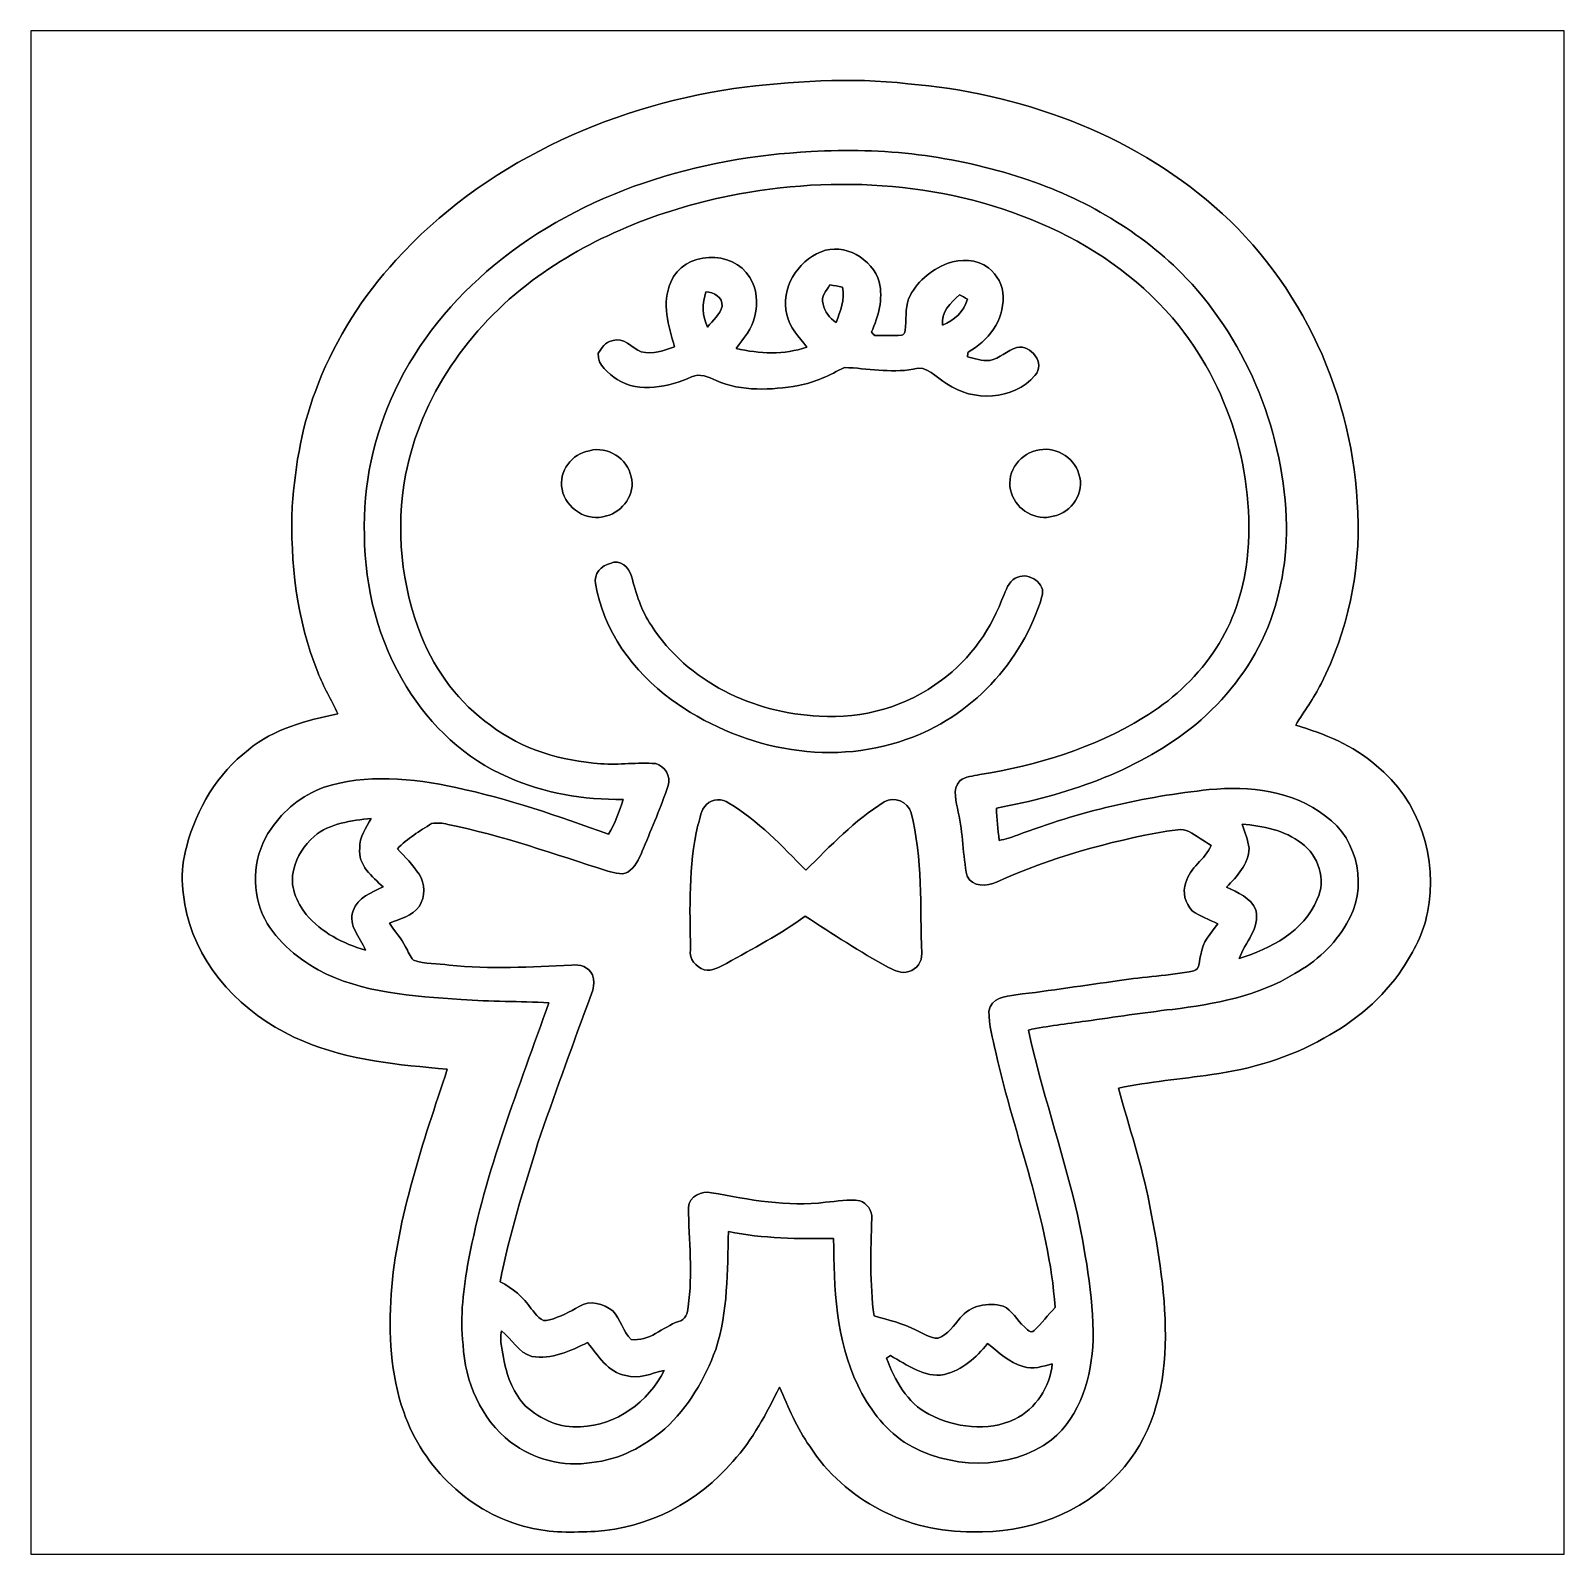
# Model space of a CAD drawing. Header units: centimetres. Extents: x -16.8 to 16.8, y -16.7 to 16.7.
import ezdxf

# ---------------------------------------------------------------- set-up
doc = ezdxf.new("R2010")
doc.units = ezdxf.units.CM
doc.header["$MEASUREMENT"] = 0
doc.layers.add('Layer 1', color=7, linetype='Continuous')

msp = doc.modelspace()

# ---------------------------------------------------------------- linework, layer by layer
at = {"layer": 'Layer 1', "color": 7}
for points, knots in [([(-16.77458, 16.66875), (-16.77458, 16.66875), (16.77458, 16.66875), (16.77458, 16.66875), (16.77458, 16.66875), (16.77458, 16.66875), (16.77458, -16.66875), (16.77458, -16.66875), (16.77458, -16.66875), (16.77458, -16.66875), (-16.77458, -16.66875), (-16.77458, -16.66875), (-16.77458, -16.66875), (-16.77458, -16.66875), (-16.77458, 16.66875), (-16.77458, 16.66875), (-16.77458, 16.66875), (-16.77458, 16.66875), (-16.77458, 16.66875), (-16.77458, 16.66875)], [0, 0, 0, 0, 0.16666667, 0.16666667, 0.16666667, 0.16666667, 0.33333333, 0.33333333, 0.33333333, 0.33333333, 0.5, 0.5, 0.5, 0.5, 0.66666667, 0.66666667, 0.66666667, 0.66666667, 1, 1, 1, 1]), ([(-1.39383, 15.40192), (-4.16842, 14.98812), (-6.88446, 13.74281), (-8.78805, 11.6459), (-8.78805, 11.6459), (-9.50489, 10.86062), (-10.09121, 9.94974), (-10.47679, 8.95703), (-10.47679, 8.95703), (-10.82604, 8.10084), (-10.98868, 7.17656), (-11.05182, 6.25722), (-11.05182, 6.25722), (-11.10121, 5.0292), (-10.95587, 3.77543), (-10.49196, 2.62996), (-10.49196, 2.62996), (-10.37555, 2.31246), (-10.19387, 2.02565), (-10.05452, 1.71873), (-10.05452, 1.71873), (-10.74738, 1.58291), (-11.45469, 1.39065), (-12.01244, 0.93557), (-12.01244, 0.93557), (-12.68801, 0.4131), (-13.14732, -0.35489), (-13.36146, -1.17581), (-13.36146, -1.17581), (-13.52656, -1.72826), (-13.46165, -2.31987), (-13.3036, -2.86597), (-13.3036, -2.86597), (-12.93213, -4.05659), (-11.93729, -4.97205), (-10.80664, -5.44442), (-10.80664, -5.44442), (-9.81181, -5.8614), (-8.72525, -5.96159), (-7.66128, -6.05261), (-7.66128, -6.05261), (-8.18691, -7.6581), (-8.75983, -9.27629), (-8.88894, -10.97386), (-8.88894, -10.97386), (-8.94045, -11.83852), (-8.9087, -12.73069), (-8.61413, -13.55443), (-8.61413, -13.55443), (-8.1915, -14.7761), (-7.14763, -15.78292), (-5.8801, -16.08173), (-5.8801, -16.08173), (-5.40561, -16.20202), (-4.91349, -16.18968), (-4.42807, -16.16604), (-4.42807, -16.16604), (-3.27096, -16.09725), (-2.15935, -15.52046), (-1.41393, -14.63675), (-1.41393, -14.63675), (-0.97508, -14.16085), (-0.67698, -13.58371), (-0.3937, -13.00833), (-0.3937, -13.00833), (-0.1972, -13.45106), (-0.01693, -13.9065), (0.26635, -14.30408), (0.26635, -14.30408), (1.02411, -15.48694), (2.42746, -16.20344), (3.82729, -16.1738), (3.82729, -16.1738), (5.00839, -16.21367), (6.22512, -15.78151), (7.02733, -14.89463), (7.02733, -14.89463), (7.73324, -14.14815), (8.02146, -13.10358), (8.04474, -12.09746), (8.04474, -12.09746), (8.07367, -11.06064), (7.89869, -10.03229), (7.7029, -9.01806), (7.7029, -9.01806), (7.53216, -8.15411), (7.2517, -7.31838), (7.02381, -6.46924), (7.02381, -6.46924), (7.69514, -6.32389), (8.38235, -6.27627), (9.06039, -6.17008), (9.06039, -6.17008), (9.91729, -6.05719), (10.76149, -5.80319), (11.51537, -5.37563), (11.51537, -5.37563), (12.19729, -5.01262), (12.80372, -4.49651), (13.23587, -3.85304), (13.23587, -3.85304), (13.47435, -3.47592), (13.70189, -3.07446), (13.77809, -2.6289), (13.77809, -2.6289), (14.02609, -1.45944), (13.60311, -0.15522), (12.65661, 0.59231), (12.65661, 0.59231), (12.15637, 1.03576), (11.52948, 1.28446), (10.89801, 1.47355), (10.89801, 1.47355), (11.07757, 1.77835), (11.29453, 2.06058), (11.45258, 2.37808), (11.45258, 2.37808), (12.03572, 3.52919), (12.31582, 4.832), (12.25656, 6.1214), (12.25656, 6.1214), (12.17436, 8.65434), (11.03912, 11.15589), (9.11789, 12.82206), (9.11789, 12.82206), (7.26793, 14.43955), (4.84399, 15.30209), (2.41653, 15.50846), (2.41653, 15.50846), (1.149, 15.65487), (-0.13229, 15.56103), (-1.39383, 15.40192)], [0, 0, 0, 0, 0.02941176, 0.02941176, 0.02941176, 0.02941176, 0.05882353, 0.05882353, 0.05882353, 0.05882353, 0.08823529, 0.08823529, 0.08823529, 0.08823529, 0.11764706, 0.11764706, 0.11764706, 0.11764706, 0.14705882, 0.14705882, 0.14705882, 0.14705882, 0.17647059, 0.17647059, 0.17647059, 0.17647059, 0.20588235, 0.20588235, 0.20588235, 0.20588235, 0.23529412, 0.23529412, 0.23529412, 0.23529412, 0.26470588, 0.26470588, 0.26470588, 0.26470588, 0.29411765, 0.29411765, 0.29411765, 0.29411765, 0.32352941, 0.32352941, 0.32352941, 0.32352941, 0.35294118, 0.35294118, 0.35294118, 0.35294118, 0.38235294, 0.38235294, 0.38235294, 0.38235294, 0.41176471, 0.41176471, 0.41176471, 0.41176471, 0.44117647, 0.44117647, 0.44117647, 0.44117647, 0.47058824, 0.47058824, 0.47058824, 0.47058824, 0.5, 0.5, 0.5, 0.5, 0.52941176, 0.52941176, 0.52941176, 0.52941176, 0.55882353, 0.55882353, 0.55882353, 0.55882353, 0.58823529, 0.58823529, 0.58823529, 0.58823529, 0.61764706, 0.61764706, 0.61764706, 0.61764706, 0.64705882, 0.64705882, 0.64705882, 0.64705882, 0.67647059, 0.67647059, 0.67647059, 0.67647059, 0.70588235, 0.70588235, 0.70588235, 0.70588235, 0.73529412, 0.73529412, 0.73529412, 0.73529412, 0.76470588, 0.76470588, 0.76470588, 0.76470588, 0.79411765, 0.79411765, 0.79411765, 0.79411765, 0.82352941, 0.82352941, 0.82352941, 0.82352941, 0.85294118, 0.85294118, 0.85294118, 0.85294118, 0.88235294, 0.88235294, 0.88235294, 0.88235294, 0.91176471, 0.91176471, 0.91176471, 0.91176471, 0.94117647, 0.94117647, 0.94117647, 0.94117647, 1, 1, 1, 1]), ([(0.29986, 14.02151), (1.86231, 14.12205), (3.44593, 13.93472), (4.93254, 13.43872), (4.93254, 13.43872), (6.27133, 13.00339), (7.52334, 12.27384), (8.50477, 11.25714), (8.50477, 11.25714), (9.87425, 9.80546), (10.65177, 7.82708), (10.69587, 5.83671), (10.69587, 5.83671), (10.70786, 4.97064), (10.52512, 4.09963), (10.15718, 3.31505), (10.15718, 3.31505), (9.78641, 2.56963), (9.24666, 1.90606), (8.59014, 1.39347), (8.59014, 1.39347), (7.36635, 0.44168), (5.85858, -0.06421), (4.3501, -0.34184), (4.3501, -0.34184), (4.35892, -0.57785), (4.38573, -0.81174), (4.41007, -1.04704), (4.41007, -1.04704), (4.54766, -1.02341), (4.68207, -0.98354), (4.81259, -0.93345), (4.81259, -0.93345), (6.15774, -0.41381), (7.5752, -0.08855), (9.00818, 0.06279), (9.00818, 0.06279), (9.88236, 0.14711), (10.83839, 0.04763), (11.55136, -0.51435), (11.55136, -0.51435), (12.28513, -1.02341), (12.4841, -2.12654), (12.01138, -2.87479), (12.01138, -2.87479), (11.74503, -3.33516), (11.34039, -3.70276), (10.87931, -3.96275), (10.87931, -3.96275), (10.07322, -4.45488), (9.12601, -4.63303), (8.20067, -4.74451), (8.20067, -4.74451), (7.56814, -4.81824), (6.93879, -4.91349), (6.30837, -5.00274), (6.30837, -5.00274), (5.88857, -5.06271), (5.46559, -5.10611), (5.05143, -5.19818), (5.05143, -5.19818), (5.33576, -6.49817), (5.76721, -7.7597), (6.08295, -9.05193), (6.08295, -9.05193), (6.29073, -10.0136), (6.46853, -10.99009), (6.46853, -11.97716), (6.46853, -11.97716), (6.43396, -12.77761), (6.20324, -13.63662), (5.55801, -14.16614), (5.55801, -14.16614), (4.63726, -14.85547), (3.28859, -14.8082), (2.33292, -14.21306), (2.33292, -14.21306), (1.88419, -13.90721), (1.55504, -13.45248), (1.31692, -12.97058), (1.31692, -12.97058), (0.84349, -11.97222), (0.79375, -10.84051), (0.79093, -9.75501), (0.79093, -9.75501), (0.02081, -9.7723), (-0.75353, -9.75995), (-1.51095, -9.60649), (-1.51095, -9.60649), (-1.52859, -10.46939), (-1.52294, -11.35239), (-1.78894, -12.18389), (-1.78894, -12.18389), (-2.02459, -12.83652), (-2.39148, -13.45001), (-2.90301, -13.92449), (-2.90301, -13.92449), (-3.35315, -14.31008), (-3.90172, -14.60077), (-4.49862, -14.66215), (-4.49862, -14.66215), (-5.11881, -14.75916), (-5.77568, -14.59406), (-6.27521, -14.21342), (-6.27521, -14.21342), (-6.92785, -13.71), (-7.27181, -12.8905), (-7.31696, -12.08158), (-7.31696, -12.08158), (-7.38787, -11.46351), (-7.30568, -10.84121), (-7.19631, -10.23303), (-7.19631, -10.23303), (-6.82837, -8.29345), (-6.09283, -6.45372), (-5.43878, -4.59881), (-5.43878, -4.59881), (-6.0766, -4.56389), (-6.71689, -4.58153), (-7.35401, -4.52931), (-7.35401, -4.52931), (-8.41446, -4.45417), (-9.52359, -4.39491), (-10.48209, -3.88338), (-10.48209, -3.88338), (-10.98162, -3.59269), (-11.45469, -3.20428), (-11.70305, -2.66912), (-11.70305, -2.66912), (-11.95811, -2.06551), (-11.89778, -1.33315), (-11.51608, -0.79551), (-11.51608, -0.79551), (-11.24338, -0.38453), (-10.83592, -0.06914), (-10.37696, 0.1076), (-10.37696, 0.1076), (-9.43892, 0.41557), (-8.42469, 0.31397), (-7.47607, 0.10795), (-7.47607, 0.10795), (-6.33518, -0.13194), (-5.2324, -0.51858), (-4.13667, -0.91052), (-4.13667, -0.91052), (-3.98674, -0.67874), (-3.89502, -0.41522), (-3.81388, -0.15275), (-3.81388, -0.15275), (-4.67325, -0.16087), (-5.54567, -0.01976), (-6.33271, 0.33549), (-6.33271, 0.33549), (-7.26123, 0.73307), (-8.03063, 1.45521), (-8.55204, 2.31387), (-8.55204, 2.31387), (-9.16658, 3.30059), (-9.46468, 4.46828), (-9.47349, 5.62645), (-9.47349, 5.62645), (-9.50983, 6.7183), (-9.27488, 7.81756), (-8.79969, 8.8011), (-8.79969, 8.8011), (-8.30227, 9.86472), (-7.53463, 10.78936), (-6.6354, 11.53866), (-6.6354, 11.53866), (-4.69653, 13.13674), (-2.18369, 13.90227), (0.29986, 14.02151), (0.29986, 14.02151), (0.29986, 14.02151), (0.29986, 14.02151), (0.29986, 14.02151)], [0, 0, 0, 0, 0.02222222, 0.02222222, 0.02222222, 0.02222222, 0.04444444, 0.04444444, 0.04444444, 0.04444444, 0.06666667, 0.06666667, 0.06666667, 0.06666667, 0.08888889, 0.08888889, 0.08888889, 0.08888889, 0.11111111, 0.11111111, 0.11111111, 0.11111111, 0.13333333, 0.13333333, 0.13333333, 0.13333333, 0.15555556, 0.15555556, 0.15555556, 0.15555556, 0.17777778, 0.17777778, 0.17777778, 0.17777778, 0.2, 0.2, 0.2, 0.2, 0.22222222, 0.22222222, 0.22222222, 0.22222222, 0.24444444, 0.24444444, 0.24444444, 0.24444444, 0.26666667, 0.26666667, 0.26666667, 0.26666667, 0.28888889, 0.28888889, 0.28888889, 0.28888889, 0.31111111, 0.31111111, 0.31111111, 0.31111111, 0.33333333, 0.33333333, 0.33333333, 0.33333333, 0.35555556, 0.35555556, 0.35555556, 0.35555556, 0.37777778, 0.37777778, 0.37777778, 0.37777778, 0.4, 0.4, 0.4, 0.4, 0.42222222, 0.42222222, 0.42222222, 0.42222222, 0.44444444, 0.44444444, 0.44444444, 0.44444444, 0.46666667, 0.46666667, 0.46666667, 0.46666667, 0.48888889, 0.48888889, 0.48888889, 0.48888889, 0.51111111, 0.51111111, 0.51111111, 0.51111111, 0.53333333, 0.53333333, 0.53333333, 0.53333333, 0.55555556, 0.55555556, 0.55555556, 0.55555556, 0.57777778, 0.57777778, 0.57777778, 0.57777778, 0.6, 0.6, 0.6, 0.6, 0.62222222, 0.62222222, 0.62222222, 0.62222222, 0.64444444, 0.64444444, 0.64444444, 0.64444444, 0.66666667, 0.66666667, 0.66666667, 0.66666667, 0.68888889, 0.68888889, 0.68888889, 0.68888889, 0.71111111, 0.71111111, 0.71111111, 0.71111111, 0.73333333, 0.73333333, 0.73333333, 0.73333333, 0.75555556, 0.75555556, 0.75555556, 0.75555556, 0.77777778, 0.77777778, 0.77777778, 0.77777778, 0.8, 0.8, 0.8, 0.8, 0.82222222, 0.82222222, 0.82222222, 0.82222222, 0.84444444, 0.84444444, 0.84444444, 0.84444444, 0.86666667, 0.86666667, 0.86666667, 0.86666667, 0.88888889, 0.88888889, 0.88888889, 0.88888889, 0.91111111, 0.91111111, 0.91111111, 0.91111111, 0.93333333, 0.93333333, 0.93333333, 0.93333333, 0.95555556, 0.95555556, 0.95555556, 0.95555556, 1, 1, 1, 1]), ([(-1.48484, 13.05525), (-3.0293, 12.74233), (-4.53249, 12.14367), (-5.80214, 11.19964), (-5.80214, 11.19964), (-7.18291, 10.1667), (-8.249, 8.65822), (-8.57179, 6.94725), (-8.57179, 6.94725), (-8.79546, 5.77074), (-8.66775, 4.5279), (-8.22784, 3.41489), (-8.22784, 3.41489), (-7.91351, 2.64478), (-7.39599, 1.95404), (-6.71618, 1.46967), (-6.71618, 1.46967), (-6.0258, 0.94121), (-5.16043, 0.68968), (-4.30248, 0.62865), (-4.30248, 0.62865), (-3.90278, 0.60113), (-3.50203, 0.66111), (-3.10162, 0.63183), (-3.10162, 0.63183), (-2.90266, 0.58385), (-2.76119, 0.35172), (-2.83139, 0.15381), (-2.83139, 0.15381), (-2.98309, -0.31327), (-3.18276, -0.76306), (-3.36726, -1.21779), (-3.36726, -1.21779), (-3.4417, -1.391), (-3.50838, -1.57833), (-3.66078, -1.70109), (-3.66078, -1.70109), (-3.79095, -1.8415), (-3.99098, -1.75366), (-4.14973, -1.71909), (-4.14973, -1.71909), (-5.3086, -1.3522), (-6.45689, -0.93945), (-7.65104, -0.69815), (-7.65104, -0.69815), (-7.76711, -0.66746), (-7.88458, -0.66146), (-8.00276, -0.67945), (-8.00276, -0.67945), (-8.26699, -0.84208), (-8.53264, -1.01), (-8.75348, -1.23084), (-8.75348, -1.23084), (-8.58732, -1.40864), (-8.41234, -1.5808), (-8.27934, -1.78611), (-8.27934, -1.78611), (-8.14705, -1.99496), (-8.14105, -2.27648), (-8.27158, -2.48849), (-8.27158, -2.48849), (-8.42328, -2.70757), (-8.69915, -2.75837), (-8.92598, -2.86173), (-8.92598, -2.86173), (-8.81345, -3.03742), (-8.66387, -3.18805), (-8.57462, -3.37855), (-8.57462, -3.37855), (-8.51606, -3.47345), (-8.48466, -3.59163), (-8.39717, -3.66607), (-8.39717, -3.66607), (-8.15093, -3.76414), (-7.87541, -3.73556), (-7.61753, -3.77437), (-7.61753, -3.77437), (-6.72783, -3.87244), (-5.83248, -3.81882), (-4.94171, -3.77684), (-4.94171, -3.77684), (-4.76673, -3.75285), (-4.55789, -3.81741), (-4.48522, -3.99168), (-4.48522, -3.99168), (-4.39103, -4.21181), (-4.52508, -4.43759), (-4.59528, -4.64432), (-4.59528, -4.64432), (-4.96323, -5.64727), (-5.33083, -6.65092), (-5.6769, -7.66198), (-5.6769, -7.66198), (-5.98205, -8.66704), (-6.31225, -9.66893), (-6.50169, -10.70469), (-6.50169, -10.70469), (-6.23217, -10.84474), (-5.99652, -11.04018), (-5.82471, -11.29418), (-5.82471, -11.29418), (-5.71218, -11.40072), (-5.62363, -11.61909), (-5.42502, -11.53936), (-5.42502, -11.53936), (-5.19324, -11.47692), (-4.98334, -11.36015), (-4.77485, -11.24479), (-4.77485, -11.24479), (-4.54731, -11.09592), (-4.23968, -11.18764), (-4.04213, -11.34392), (-4.04213, -11.34392), (-3.86715, -11.52243), (-3.82164, -11.79442), (-3.64067, -11.96834), (-3.64067, -11.96834), (-3.24767, -12.02161), (-2.94852, -11.69917), (-2.60491, -11.57217), (-2.60491, -11.57217), (-2.44687, -11.54748), (-2.40171, -11.38696), (-2.39466, -11.25361), (-2.39466, -11.25361), (-2.28212, -10.53183), (-2.37631, -9.79981), (-2.38795, -9.0745), (-2.38795, -9.0745), (-2.37067, -8.83109), (-2.09726, -8.71537), (-1.88348, -8.75559), (-1.88348, -8.75559), (-1.06257, -8.90799), (-0.2226, -9.06956), (0.6156, -8.96655), (0.6156, -8.96655), (0.86395, -8.95103), (1.11407, -8.88365), (1.36313, -8.93763), (1.36313, -8.93763), (1.52682, -8.98172), (1.63407, -9.15035), (1.62525, -9.31686), (1.62525, -9.31686), (1.59879, -10.02806), (1.57939, -10.74385), (1.67464, -11.45152), (1.67464, -11.45152), (1.98543, -11.54112), (2.3054, -11.61168), (2.59256, -11.76584), (2.59256, -11.76584), (2.75026, -11.82864), (2.9023, -11.94788), (3.08046, -11.938), (3.08046, -11.938), (3.29248, -11.85122), (3.42018, -11.66424), (3.55847, -11.49526), (3.55847, -11.49526), (3.77931, -11.22609), (4.16983, -11.14601), (4.4958, -11.23738), (4.4958, -11.23738), (4.70323, -11.32346), (4.79672, -11.54994), (4.96217, -11.68964), (4.96217, -11.68964), (5.00415, -11.72527), (5.10716, -11.85721), (5.17384, -11.77184), (5.17384, -11.77184), (5.34458, -11.62121), (5.47582, -11.43176), (5.63492, -11.26913), (5.63492, -11.26913), (5.50263, -9.34755), (4.75121, -7.54874), (4.3367, -5.6829), (4.3367, -5.6829), (4.27531, -5.38656), (4.17865, -5.09199), (4.18888, -4.78649), (4.18888, -4.78649), (4.22381, -4.49439), (4.54307, -4.46088), (4.77802, -4.42419), (4.77802, -4.42419), (5.53544, -4.34093), (6.28721, -4.21534), (7.0425, -4.11515), (7.0425, -4.11515), (7.58155, -4.02837), (8.13047, -4.00897), (8.66634, -3.90137), (8.66634, -3.90137), (8.82332, -3.86962), (8.77041, -3.65266), (8.82474, -3.5493), (8.82474, -3.5493), (8.85507, -3.28013), (9.03817, -3.07516), (9.19656, -2.87126), (9.19656, -2.87126), (9.00818, -2.77742), (8.8011, -2.71498), (8.63247, -2.58551), (8.63247, -2.58551), (8.48325, -2.42394), (8.41128, -2.18264), (8.4963, -1.97168), (8.4963, -1.97168), (8.57179, -1.6383), (8.92316, -1.47038), (9.04769, -1.16064), (9.04769, -1.16064), (8.88647, -1.05728), (8.72878, -0.94933), (8.56192, -0.85619), (8.56192, -0.85619), (8.41551, -0.76906), (8.23136, -0.83608), (8.07614, -0.84561), (8.07614, -0.84561), (6.79909, -1.07174), (5.54037, -1.42487), (4.3561, -1.95827), (4.3561, -1.95827), (4.14761, -2.0641), (3.82199, -2.06763), (3.71016, -1.83021), (3.71016, -1.83021), (3.60892, -1.36878), (3.62867, -0.889), (3.51755, -0.42863), (3.51755, -0.42863), (3.48015, -0.20638), (3.3715, 0.06668), (3.55353, 0.25541), (3.55353, 0.25541), (3.67277, 0.35666), (3.84281, 0.35701), (3.98709, 0.39194), (3.98709, 0.39194), (5.23946, 0.59443), (6.483, 0.96767), (7.56673, 1.64077), (7.56673, 1.64077), (8.16645, 1.99496), (8.69068, 2.47615), (9.08509, 3.05082), (9.08509, 3.05082), (9.47808, 3.60609), (9.71127, 4.26226), (9.81392, 4.93219), (9.81392, 4.93219), (10.06157, 6.79732), (9.50983, 8.74113), (8.34531, 10.21468), (8.34531, 10.21468), (7.59531, 11.14531), (6.60329, 11.86603), (5.51991, 12.36204), (5.51991, 12.36204), (3.34257, 13.35969), (0.84737, 13.52338), (-1.48484, 13.05525), (-1.48484, 13.05525), (-1.48484, 13.05525), (-1.48484, 13.05525), (-1.48484, 13.05525)], [0, 0, 0, 0, 0.01449275, 0.01449275, 0.01449275, 0.01449275, 0.02898551, 0.02898551, 0.02898551, 0.02898551, 0.04347826, 0.04347826, 0.04347826, 0.04347826, 0.05797101, 0.05797101, 0.05797101, 0.05797101, 0.07246377, 0.07246377, 0.07246377, 0.07246377, 0.08695652, 0.08695652, 0.08695652, 0.08695652, 0.10144928, 0.10144928, 0.10144928, 0.10144928, 0.11594203, 0.11594203, 0.11594203, 0.11594203, 0.13043478, 0.13043478, 0.13043478, 0.13043478, 0.14492754, 0.14492754, 0.14492754, 0.14492754, 0.15942029, 0.15942029, 0.15942029, 0.15942029, 0.17391304, 0.17391304, 0.17391304, 0.17391304, 0.1884058, 0.1884058, 0.1884058, 0.1884058, 0.20289855, 0.20289855, 0.20289855, 0.20289855, 0.2173913, 0.2173913, 0.2173913, 0.2173913, 0.23188406, 0.23188406, 0.23188406, 0.23188406, 0.24637681, 0.24637681, 0.24637681, 0.24637681, 0.26086957, 0.26086957, 0.26086957, 0.26086957, 0.27536232, 0.27536232, 0.27536232, 0.27536232, 0.28985507, 0.28985507, 0.28985507, 0.28985507, 0.30434783, 0.30434783, 0.30434783, 0.30434783, 0.31884058, 0.31884058, 0.31884058, 0.31884058, 0.33333333, 0.33333333, 0.33333333, 0.33333333, 0.34782609, 0.34782609, 0.34782609, 0.34782609, 0.36231884, 0.36231884, 0.36231884, 0.36231884, 0.37681159, 0.37681159, 0.37681159, 0.37681159, 0.39130435, 0.39130435, 0.39130435, 0.39130435, 0.4057971, 0.4057971, 0.4057971, 0.4057971, 0.42028986, 0.42028986, 0.42028986, 0.42028986, 0.43478261, 0.43478261, 0.43478261, 0.43478261, 0.44927536, 0.44927536, 0.44927536, 0.44927536, 0.46376812, 0.46376812, 0.46376812, 0.46376812, 0.47826087, 0.47826087, 0.47826087, 0.47826087, 0.49275362, 0.49275362, 0.49275362, 0.49275362, 0.50724638, 0.50724638, 0.50724638, 0.50724638, 0.52173913, 0.52173913, 0.52173913, 0.52173913, 0.53623188, 0.53623188, 0.53623188, 0.53623188, 0.55072464, 0.55072464, 0.55072464, 0.55072464, 0.56521739, 0.56521739, 0.56521739, 0.56521739, 0.57971014, 0.57971014, 0.57971014, 0.57971014, 0.5942029, 0.5942029, 0.5942029, 0.5942029, 0.60869565, 0.60869565, 0.60869565, 0.60869565, 0.62318841, 0.62318841, 0.62318841, 0.62318841, 0.63768116, 0.63768116, 0.63768116, 0.63768116, 0.65217391, 0.65217391, 0.65217391, 0.65217391, 0.66666667, 0.66666667, 0.66666667, 0.66666667, 0.68115942, 0.68115942, 0.68115942, 0.68115942, 0.69565217, 0.69565217, 0.69565217, 0.69565217, 0.71014493, 0.71014493, 0.71014493, 0.71014493, 0.72463768, 0.72463768, 0.72463768, 0.72463768, 0.73913043, 0.73913043, 0.73913043, 0.73913043, 0.75362319, 0.75362319, 0.75362319, 0.75362319, 0.76811594, 0.76811594, 0.76811594, 0.76811594, 0.7826087, 0.7826087, 0.7826087, 0.7826087, 0.79710145, 0.79710145, 0.79710145, 0.79710145, 0.8115942, 0.8115942, 0.8115942, 0.8115942, 0.82608696, 0.82608696, 0.82608696, 0.82608696, 0.84057971, 0.84057971, 0.84057971, 0.84057971, 0.85507246, 0.85507246, 0.85507246, 0.85507246, 0.86956522, 0.86956522, 0.86956522, 0.86956522, 0.88405797, 0.88405797, 0.88405797, 0.88405797, 0.89855072, 0.89855072, 0.89855072, 0.89855072, 0.91304348, 0.91304348, 0.91304348, 0.91304348, 0.92753623, 0.92753623, 0.92753623, 0.92753623, 0.94202899, 0.94202899, 0.94202899, 0.94202899, 0.95652174, 0.95652174, 0.95652174, 0.95652174, 0.97101449, 0.97101449, 0.97101449, 0.97101449, 1, 1, 1, 1]), ([(0.51435, 11.83252), (1.02341, 12.03607), (1.63971, 11.68153), (1.78858, 11.17036), (1.78858, 11.17036), (1.87713, 10.795), (1.77024, 10.41823), (1.61784, 10.07674), (1.61784, 10.07674), (1.63971, 10.0517), (1.66194, 10.02594), (1.68416, 10.00054), (1.68416, 10.00054), (1.87995, 10.00231), (2.07786, 9.98784), (2.27365, 10.00654), (2.27365, 10.00654), (2.32375, 10.00795), (2.35409, 10.06122), (2.35761, 10.10602), (2.35761, 10.10602), (2.37843, 10.3378), (2.35585, 10.57663), (2.43029, 10.80064), (2.43029, 10.80064), (2.58727, 11.16436), (2.91536, 11.42788), (3.27554, 11.57534), (3.27554, 11.57534), (3.56729, 11.67518), (3.92465, 11.67589), (4.17689, 11.48009), (4.17689, 11.48009), (4.35963, 11.3217), (4.51238, 11.10015), (4.49615, 10.84651), (4.49615, 10.84651), (4.51803, 10.32475), (4.17195, 9.87601), (3.73239, 9.63507), (3.73239, 9.63507), (3.72851, 9.61002), (3.72039, 9.56028), (3.71651, 9.53523), (3.71651, 9.53523), (3.87526, 9.48937), (4.03684, 9.44421), (4.20405, 9.45162), (4.20405, 9.45162), (4.42313, 9.4929), (4.58258, 9.67634), (4.79601, 9.73314), (4.79601, 9.73314), (5.10999, 9.81639), (5.43031, 9.38177), (5.19501, 9.12742), (5.19501, 9.12742), (4.7177, 8.57462), (3.84457, 8.54428), (3.26319, 8.94397), (3.26319, 8.94397), (3.02472, 9.06851), (2.83457, 9.37472), (2.5273, 9.25971), (2.5273, 9.25971), (2.02565, 9.17399), (1.52717, 9.28088), (1.02835, 9.29922), (1.02835, 9.29922), (0.70485, 9.13765), (0.38029, 8.96232), (0.01834, 8.90446), (0.01834, 8.90446), (-0.57538, 8.80498), (-1.21814, 8.76441), (-1.78012, 9.01629), (-1.78012, 9.01629), (-1.94522, 9.0865), (-2.13889, 9.18069), (-2.31528, 9.09285), (-2.31528, 9.09285), (-2.82187, 8.87871), (-3.44593, 8.72525), (-3.94476, 9.03711), (-3.94476, 9.03711), (-4.1342, 9.17504), (-4.37374, 9.34191), (-4.36245, 9.60931), (-4.36245, 9.60931), (-4.28801, 9.72079), (-4.20335, 9.85591), (-4.05941, 9.87989), (-4.05941, 9.87989), (-3.79659, 9.98467), (-3.63079, 9.73032), (-3.41771, 9.64036), (-3.41771, 9.64036), (-3.16724, 9.58427), (-2.91924, 9.66611), (-2.68746, 9.75289), (-2.68746, 9.75289), (-2.82222, 10.20445), (-2.9785, 10.71139), (-2.76966, 11.16577), (-2.76966, 11.16577), (-2.50225, 11.8491), (-1.40194, 11.88967), (-1.04422, 11.26878), (-1.04422, 11.26878), (-0.87912, 11.02395), (-0.86642, 10.70292), (-0.93486, 10.42388), (-0.93486, 10.42388), (-0.98249, 10.14554), (-1.18392, 9.9374), (-1.3402, 9.71374), (-1.3402, 9.71374), (-0.83326, 9.59979), (-0.29104, 9.56839), (0.20532, 9.74619), (0.20532, 9.74619), (0.03563, 9.96527), (-0.17745, 10.17517), (-0.23107, 10.45845), (-0.23107, 10.45845), (-0.37888, 11.01866), (-0.00564, 11.62191), (0.51435, 11.83252), (0.51435, 11.83252), (0.51435, 11.83252), (0.51435, 11.83252), (0.51435, 11.83252)], [0, 0, 0, 0, 0.02941176, 0.02941176, 0.02941176, 0.02941176, 0.05882353, 0.05882353, 0.05882353, 0.05882353, 0.08823529, 0.08823529, 0.08823529, 0.08823529, 0.11764706, 0.11764706, 0.11764706, 0.11764706, 0.14705882, 0.14705882, 0.14705882, 0.14705882, 0.17647059, 0.17647059, 0.17647059, 0.17647059, 0.20588235, 0.20588235, 0.20588235, 0.20588235, 0.23529412, 0.23529412, 0.23529412, 0.23529412, 0.26470588, 0.26470588, 0.26470588, 0.26470588, 0.29411765, 0.29411765, 0.29411765, 0.29411765, 0.32352941, 0.32352941, 0.32352941, 0.32352941, 0.35294118, 0.35294118, 0.35294118, 0.35294118, 0.38235294, 0.38235294, 0.38235294, 0.38235294, 0.41176471, 0.41176471, 0.41176471, 0.41176471, 0.44117647, 0.44117647, 0.44117647, 0.44117647, 0.47058824, 0.47058824, 0.47058824, 0.47058824, 0.5, 0.5, 0.5, 0.5, 0.52941176, 0.52941176, 0.52941176, 0.52941176, 0.55882353, 0.55882353, 0.55882353, 0.55882353, 0.58823529, 0.58823529, 0.58823529, 0.58823529, 0.61764706, 0.61764706, 0.61764706, 0.61764706, 0.64705882, 0.64705882, 0.64705882, 0.64705882, 0.67647059, 0.67647059, 0.67647059, 0.67647059, 0.70588235, 0.70588235, 0.70588235, 0.70588235, 0.73529412, 0.73529412, 0.73529412, 0.73529412, 0.76470588, 0.76470588, 0.76470588, 0.76470588, 0.79411765, 0.79411765, 0.79411765, 0.79411765, 0.82352941, 0.82352941, 0.82352941, 0.82352941, 0.85294118, 0.85294118, 0.85294118, 0.85294118, 0.88235294, 0.88235294, 0.88235294, 0.88235294, 0.91176471, 0.91176471, 0.91176471, 0.91176471, 0.94117647, 0.94117647, 0.94117647, 0.94117647, 1, 1, 1, 1]), ([(0.71049, 11.10862), (0.63994, 10.97703), (0.49742, 10.85533), (0.56303, 10.68634), (0.56303, 10.68634), (0.58914, 10.51736), (0.7052, 10.3759), (0.84667, 10.28594), (0.84667, 10.28594), (0.93768, 10.53394), (1.04034, 10.78865), (0.98249, 11.05817), (0.98249, 11.05817), (0.89147, 11.07475), (0.80081, 11.09169), (0.71049, 11.10862), (0.71049, 11.10862), (0.71049, 11.10862), (0.71049, 11.10862), (0.71049, 11.10862)], [0, 0, 0, 0, 0.16666667, 0.16666667, 0.16666667, 0.16666667, 0.33333333, 0.33333333, 0.33333333, 0.33333333, 0.5, 0.5, 0.5, 0.5, 0.66666667, 0.66666667, 0.66666667, 0.66666667, 1, 1, 1, 1]), ([(-2.00378, 10.95693), (-2.08315, 10.70575), (-2.09409, 10.42), (-1.96603, 10.18328), (-1.96603, 10.18328), (-1.85244, 10.32792), (-1.69474, 10.45527), (-1.64924, 10.64013), (-1.64924, 10.64013), (-1.63019, 10.83345), (-1.83162, 10.95199), (-2.00378, 10.95693), (-2.00378, 10.95693), (-2.00378, 10.95693), (-2.00378, 10.95693), (-2.00378, 10.95693)], [0, 0, 0, 0, 0.2, 0.2, 0.2, 0.2, 0.4, 0.4, 0.4, 0.4, 0.6, 0.6, 0.6, 0.6, 1, 1, 1, 1]), ([(3.54401, 10.88672), (3.34292, 10.72056), (3.13796, 10.50608), (3.17041, 10.22421), (3.17041, 10.22421), (3.42406, 10.32545), (3.64455, 10.52618), (3.71651, 10.79641), (3.71651, 10.79641), (3.65866, 10.8271), (3.60151, 10.85709), (3.54401, 10.88672)], [0, 0, 0, 0, 0.25, 0.25, 0.25, 0.25, 0.5, 0.5, 0.5, 0.5, 1, 1, 1, 1]), ([(-4.5533, 7.47924), (-4.15431, 7.58754), (-3.71934, 7.30709), (-3.63784, 6.90915), (-3.63784, 6.90915), (-3.53695, 6.53732), (-3.82199, 6.14186), (-4.18042, 6.05014), (-4.18042, 6.05014), (-4.59211, 5.90868), (-5.07718, 6.21312), (-5.14844, 6.63716), (-5.14844, 6.63716), (-5.23558, 7.02063), (-4.93254, 7.42033), (-4.5533, 7.47924)], [0, 0, 0, 0, 0.2, 0.2, 0.2, 0.2, 0.4, 0.4, 0.4, 0.4, 0.6, 0.6, 0.6, 0.6, 1, 1, 1, 1]), ([(5.21829, 7.4803), (5.60599, 7.59425), (6.05049, 7.35683), (6.15456, 6.96701), (6.15456, 6.96701), (6.30379, 6.56943), (5.99405, 6.12175), (5.59576, 6.04414), (5.59576, 6.04414), (5.22041, 5.93619), (4.78861, 6.17573), (4.68136, 6.55038), (4.68136, 6.55038), (4.53707, 6.93879), (4.82388, 7.39846), (5.21829, 7.4803)], [0, 0, 0, 0, 0.2, 0.2, 0.2, 0.2, 0.4, 0.4, 0.4, 0.4, 0.6, 0.6, 0.6, 0.6, 1, 1, 1, 1]), ([(-4.0954, 5.01333), (-3.88056, 5.10858), (-3.67947, 4.92901), (-3.63291, 4.7304), (-3.63291, 4.7304), (-3.52637, 4.35681), (-3.41842, 3.97369), (-3.19334, 3.65054), (-3.19334, 3.65054), (-2.41088, 2.42041), (-0.95391, 1.73143), (0.4766, 1.67076), (0.4766, 1.67076), (1.42134, 1.60796), (2.39713, 1.87819), (3.15031, 2.45886), (3.15031, 2.45886), (3.79095, 2.91853), (4.25132, 3.59904), (4.51838, 4.33529), (4.51838, 4.33529), (4.58505, 4.47957), (4.64714, 4.66161), (4.81718, 4.71064), (4.81718, 4.71064), (5.06765, 4.82106), (5.44548, 4.57235), (5.3467, 4.28696), (5.3467, 4.28696), (4.92478, 2.85291), (3.78777, 1.64324), (2.37031, 1.15676), (2.37031, 1.15676), (0.65581, 0.54539), (-1.31798, 0.97261), (-2.76154, 2.03588), (-2.76154, 2.03588), (-3.59551, 2.64336), (-4.25062, 3.54154), (-4.41784, 4.57341), (-4.41784, 4.57341), (-4.46546, 4.77485), (-4.28554, 4.97664), (-4.0954, 5.01333)], [0, 0, 0, 0, 0.08333333, 0.08333333, 0.08333333, 0.08333333, 0.16666667, 0.16666667, 0.16666667, 0.16666667, 0.25, 0.25, 0.25, 0.25, 0.33333333, 0.33333333, 0.33333333, 0.33333333, 0.41666667, 0.41666667, 0.41666667, 0.41666667, 0.5, 0.5, 0.5, 0.5, 0.58333333, 0.58333333, 0.58333333, 0.58333333, 0.66666667, 0.66666667, 0.66666667, 0.66666667, 0.75, 0.75, 0.75, 0.75, 0.83333333, 0.83333333, 0.83333333, 0.83333333, 1, 1, 1, 1]), ([(-1.99355, -0.26423), (-1.86408, -0.13864), (-1.64606, -0.12065), (-1.49966, -0.23036), (-1.49966, -0.23036), (-0.8569, -0.61771), (-0.34008, -1.17122), (0.18309, -1.70039), (0.18309, -1.70039), (0.72037, -1.16593), (1.2506, -0.60819), (1.89936, -0.20638), (1.89936, -0.20638), (2.11561, -0.07091), (2.41406, -0.20849), (2.48285, -0.44168), (2.48285, -0.44168), (2.74214, -1.44639), (2.67935, -2.49661), (2.71745, -3.5239), (2.71745, -3.5239), (2.72803, -3.70029), (2.60632, -3.87103), (2.43628, -3.9176), (2.43628, -3.9176), (2.27683, -3.97828), (2.13007, -3.8929), (1.99319, -3.82693), (1.99319, -3.82693), (1.36454, -3.48686), (0.76623, -3.09563), (0.17039, -2.70263), (0.17039, -2.70263), (-0.37148, -3.10127), (-0.96732, -3.41489), (-1.55469, -3.7398), (-1.55469, -3.7398), (-1.70603, -3.81353), (-1.86231, -3.92324), (-2.04153, -3.87773), (-2.04153, -3.87773), (-2.22038, -3.81706), (-2.37913, -3.64314), (-2.34103, -3.43994), (-2.34103, -3.43994), (-2.35514, -2.53224), (-2.3876, -1.60867), (-2.17911, -0.71826), (-2.17911, -0.71826), (-2.1276, -0.56515), (-2.12161, -0.37853), (-1.99355, -0.26423)], [0, 0, 0, 0, 0.07142857, 0.07142857, 0.07142857, 0.07142857, 0.14285714, 0.14285714, 0.14285714, 0.14285714, 0.21428571, 0.21428571, 0.21428571, 0.21428571, 0.28571429, 0.28571429, 0.28571429, 0.28571429, 0.35714286, 0.35714286, 0.35714286, 0.35714286, 0.42857143, 0.42857143, 0.42857143, 0.42857143, 0.5, 0.5, 0.5, 0.5, 0.57142857, 0.57142857, 0.57142857, 0.57142857, 0.64285714, 0.64285714, 0.64285714, 0.64285714, 0.71428571, 0.71428571, 0.71428571, 0.71428571, 0.78571429, 0.78571429, 0.78571429, 0.78571429, 0.85714286, 0.85714286, 0.85714286, 0.85714286, 1, 1, 1, 1]), ([(-10.57628, -0.95956), (-10.78759, -1.1497), (-10.95551, -1.40018), (-11.01584, -1.68099), (-11.01584, -1.68099), (-11.12485, -2.03024), (-10.95657, -2.39571), (-10.74914, -2.67088), (-10.74914, -2.67088), (-10.41471, -3.06282), (-9.94304, -3.30835), (-9.45374, -3.4484), (-9.45374, -3.4484), (-9.55746, -3.16653), (-9.8425, -2.91394), (-9.72114, -2.59151), (-9.72114, -2.59151), (-9.61319, -2.29976), (-9.32356, -2.18264), (-9.06357, -2.06763), (-9.06357, -2.06763), (-9.30416, -1.83903), (-9.62131, -1.59103), (-9.57545, -1.21814), (-9.57545, -1.21814), (-9.59026, -0.97155), (-9.43293, -0.77364), (-9.32533, -0.56762), (-9.32533, -0.56762), (-9.75854, -0.6163), (-10.22844, -0.66993), (-10.57628, -0.95956), (-10.57628, -0.95956), (-10.57628, -0.95956), (-10.57628, -0.95956), (-10.57628, -0.95956)], [0, 0, 0, 0, 0.1, 0.1, 0.1, 0.1, 0.2, 0.2, 0.2, 0.2, 0.3, 0.3, 0.3, 0.3, 0.4, 0.4, 0.4, 0.4, 0.5, 0.5, 0.5, 0.5, 0.6, 0.6, 0.6, 0.6, 0.7, 0.7, 0.7, 0.7, 0.8, 0.8, 0.8, 0.8, 1, 1, 1, 1]), ([(9.72749, -0.69215), (9.78182, -0.86572), (9.85485, -1.03576), (9.87954, -1.21744), (9.87954, -1.21744), (9.86684, -1.56774), (9.6199, -1.8355), (9.38459, -2.06869), (9.38459, -2.06869), (9.62413, -2.18828), (9.92117, -2.30011), (10.02277, -2.56999), (10.02277, -2.56999), (10.12719, -2.97886), (9.78288, -3.27448), (9.66364, -3.63185), (9.66364, -3.63185), (10.35085, -3.41771), (11.08004, -3.04024), (11.36685, -2.33715), (11.36685, -2.33715), (11.57605, -1.91417), (11.39296, -1.38007), (11.02642, -1.10913), (11.02642, -1.10913), (10.65636, -0.82268), (10.18152, -0.73413), (9.72749, -0.69215), (9.72749, -0.69215), (9.72749, -0.69215), (9.72749, -0.69215), (9.72749, -0.69215)], [0, 0, 0, 0, 0.11111111, 0.11111111, 0.11111111, 0.11111111, 0.22222222, 0.22222222, 0.22222222, 0.22222222, 0.33333333, 0.33333333, 0.33333333, 0.33333333, 0.44444444, 0.44444444, 0.44444444, 0.44444444, 0.55555556, 0.55555556, 0.55555556, 0.55555556, 0.66666667, 0.66666667, 0.66666667, 0.66666667, 0.77777778, 0.77777778, 0.77777778, 0.77777778, 1, 1, 1, 1]), ([(-6.47735, -11.78207), (-6.52604, -12.00397), (-6.44984, -12.22834), (-6.41456, -12.44706), (-6.41456, -12.44706), (-6.34612, -12.80548), (-6.20466, -13.16037), (-5.94713, -13.42566), (-5.94713, -13.42566), (-5.62469, -13.72164), (-5.18936, -13.91109), (-4.74627, -13.87616), (-4.74627, -13.87616), (-3.96875, -13.85641), (-3.25543, -13.32971), (-2.91606, -12.64532), (-2.91606, -12.64532), (-3.19405, -12.70388), (-3.47098, -12.84958), (-3.75885, -12.7568), (-3.75885, -12.7568), (-4.1469, -12.68201), (-4.36739, -12.32147), (-4.59105, -12.03431), (-4.59105, -12.03431), (-4.97134, -12.21599), (-5.38057, -12.41531), (-5.81343, -12.33876), (-5.81343, -12.33876), (-6.10694, -12.26079), (-6.24769, -11.95211), (-6.47735, -11.78207), (-6.47735, -11.78207), (-6.47735, -11.78207), (-6.47735, -11.78207), (-6.47735, -11.78207)], [0, 0, 0, 0, 0.1, 0.1, 0.1, 0.1, 0.2, 0.2, 0.2, 0.2, 0.3, 0.3, 0.3, 0.3, 0.4, 0.4, 0.4, 0.4, 0.5, 0.5, 0.5, 0.5, 0.6, 0.6, 0.6, 0.6, 0.7, 0.7, 0.7, 0.7, 0.8, 0.8, 0.8, 0.8, 1, 1, 1, 1]), ([(3.21239, -12.73457), (2.76825, -12.8143), (2.39783, -12.52291), (2.03412, -12.32006), (2.03412, -12.32006), (2.0126, -12.33382), (1.96921, -12.36098), (1.94733, -12.37474), (1.94733, -12.37474), (2.12831, -12.86193), (2.39501, -13.35052), (2.87126, -13.60417), (2.87126, -13.60417), (3.44276, -13.89592), (4.15784, -13.99364), (4.75262, -13.71283), (4.75262, -13.71283), (5.21758, -13.48881), (5.51956, -13.00727), (5.57354, -12.50103), (5.57354, -12.50103), (5.36575, -12.55148), (5.15126, -12.6365), (4.93677, -12.55995), (4.93677, -12.55995), (4.62809, -12.47951), (4.40408, -12.24633), (4.15925, -12.05936), (4.15925, -12.05936), (3.91019, -12.36169), (3.60362, -12.64038), (3.21239, -12.73457)], [0, 0, 0, 0, 0.11111111, 0.11111111, 0.11111111, 0.11111111, 0.22222222, 0.22222222, 0.22222222, 0.22222222, 0.33333333, 0.33333333, 0.33333333, 0.33333333, 0.44444444, 0.44444444, 0.44444444, 0.44444444, 0.55555556, 0.55555556, 0.55555556, 0.55555556, 0.66666667, 0.66666667, 0.66666667, 0.66666667, 0.77777778, 0.77777778, 0.77777778, 0.77777778, 1, 1, 1, 1])]:
    msp.add_open_spline(points, degree=3, knots=knots, dxfattribs=at)
at = {"layer": 'Layer 1', "color": 8}
for points, knots in [([(-1.39383, 15.40192), (-0.13229, 15.56103), (1.149, 15.65487), (2.41653, 15.50846), (2.41653, 15.50846), (4.84399, 15.30209), (7.26793, 14.43955), (9.11789, 12.82206), (9.11789, 12.82206), (11.03912, 11.15589), (12.17436, 8.65434), (12.25656, 6.1214), (12.25656, 6.1214), (12.31582, 4.832), (12.03572, 3.52919), (11.45258, 2.37808), (11.45258, 2.37808), (11.29453, 2.06058), (11.07757, 1.77835), (10.89801, 1.47355), (10.89801, 1.47355), (11.52948, 1.28446), (12.15637, 1.03576), (12.65661, 0.59231), (12.65661, 0.59231), (13.60311, -0.15522), (14.02609, -1.45944), (13.77809, -2.6289), (13.77809, -2.6289), (13.70189, -3.07446), (13.47435, -3.47592), (13.23587, -3.85304), (13.23587, -3.85304), (12.80372, -4.49651), (12.19729, -5.01262), (11.51537, -5.37563), (11.51537, -5.37563), (10.76149, -5.80319), (9.91729, -6.05719), (9.06039, -6.17008), (9.06039, -6.17008), (8.38235, -6.27627), (7.69514, -6.32389), (7.02381, -6.46924), (7.02381, -6.46924), (7.2517, -7.31838), (7.53216, -8.15411), (7.7029, -9.01806), (7.7029, -9.01806), (7.89869, -10.03229), (8.07367, -11.06064), (8.04474, -12.09746), (8.04474, -12.09746), (8.02146, -13.10358), (7.73324, -14.14815), (7.02733, -14.89463), (7.02733, -14.89463), (6.22512, -15.78151), (5.00839, -16.21367), (3.82729, -16.1738), (3.82729, -16.1738), (2.42746, -16.20344), (1.02411, -15.48694), (0.26635, -14.30408), (0.26635, -14.30408), (-0.01693, -13.9065), (-0.1972, -13.45106), (-0.3937, -13.00833), (-0.3937, -13.00833), (-0.67698, -13.58371), (-0.97508, -14.16085), (-1.41393, -14.63675), (-1.41393, -14.63675), (-2.15935, -15.52046), (-3.27096, -16.09725), (-4.42807, -16.16604), (-4.42807, -16.16604), (-4.91349, -16.18968), (-5.40561, -16.20202), (-5.8801, -16.08173), (-5.8801, -16.08173), (-7.14763, -15.78292), (-8.1915, -14.7761), (-8.61413, -13.55443), (-8.61413, -13.55443), (-8.9087, -12.73069), (-8.94045, -11.83852), (-8.88894, -10.97386), (-8.88894, -10.97386), (-8.75983, -9.27629), (-8.18691, -7.6581), (-7.66128, -6.05261), (-7.66128, -6.05261), (-8.72525, -5.96159), (-9.81181, -5.8614), (-10.80664, -5.44442), (-10.80664, -5.44442), (-11.93729, -4.97205), (-12.93213, -4.05659), (-13.3036, -2.86597), (-13.3036, -2.86597), (-13.46165, -2.31987), (-13.52656, -1.72826), (-13.36146, -1.17581), (-13.36146, -1.17581), (-13.14732, -0.35489), (-12.68801, 0.4131), (-12.01244, 0.93557), (-12.01244, 0.93557), (-11.45469, 1.39065), (-10.74738, 1.58291), (-10.05452, 1.71873), (-10.05452, 1.71873), (-10.19387, 2.02565), (-10.37555, 2.31246), (-10.49196, 2.62996), (-10.49196, 2.62996), (-10.95587, 3.77543), (-11.10121, 5.0292), (-11.05182, 6.25722), (-11.05182, 6.25722), (-10.98868, 7.17656), (-10.82604, 8.10084), (-10.47679, 8.95703), (-10.47679, 8.95703), (-10.09121, 9.94974), (-9.50489, 10.86062), (-8.78805, 11.6459), (-8.78805, 11.6459), (-6.88446, 13.74281), (-4.16842, 14.98812), (-1.39383, 15.40192), (-1.39383, 15.40192), (-1.39383, 15.40192), (-1.39383, 15.40192), (-1.39383, 15.40192)], [0, 0, 0, 0, 0.02857143, 0.02857143, 0.02857143, 0.02857143, 0.05714286, 0.05714286, 0.05714286, 0.05714286, 0.08571429, 0.08571429, 0.08571429, 0.08571429, 0.11428571, 0.11428571, 0.11428571, 0.11428571, 0.14285714, 0.14285714, 0.14285714, 0.14285714, 0.17142857, 0.17142857, 0.17142857, 0.17142857, 0.2, 0.2, 0.2, 0.2, 0.22857143, 0.22857143, 0.22857143, 0.22857143, 0.25714286, 0.25714286, 0.25714286, 0.25714286, 0.28571429, 0.28571429, 0.28571429, 0.28571429, 0.31428571, 0.31428571, 0.31428571, 0.31428571, 0.34285714, 0.34285714, 0.34285714, 0.34285714, 0.37142857, 0.37142857, 0.37142857, 0.37142857, 0.4, 0.4, 0.4, 0.4, 0.42857143, 0.42857143, 0.42857143, 0.42857143, 0.45714286, 0.45714286, 0.45714286, 0.45714286, 0.48571429, 0.48571429, 0.48571429, 0.48571429, 0.51428571, 0.51428571, 0.51428571, 0.51428571, 0.54285714, 0.54285714, 0.54285714, 0.54285714, 0.57142857, 0.57142857, 0.57142857, 0.57142857, 0.6, 0.6, 0.6, 0.6, 0.62857143, 0.62857143, 0.62857143, 0.62857143, 0.65714286, 0.65714286, 0.65714286, 0.65714286, 0.68571429, 0.68571429, 0.68571429, 0.68571429, 0.71428571, 0.71428571, 0.71428571, 0.71428571, 0.74285714, 0.74285714, 0.74285714, 0.74285714, 0.77142857, 0.77142857, 0.77142857, 0.77142857, 0.8, 0.8, 0.8, 0.8, 0.82857143, 0.82857143, 0.82857143, 0.82857143, 0.85714286, 0.85714286, 0.85714286, 0.85714286, 0.88571429, 0.88571429, 0.88571429, 0.88571429, 0.91428571, 0.91428571, 0.91428571, 0.91428571, 0.94285714, 0.94285714, 0.94285714, 0.94285714, 1, 1, 1, 1]), ([(0.29986, 14.02151), (-2.18369, 13.90227), (-4.69653, 13.13674), (-6.6354, 11.53866), (-6.6354, 11.53866), (-7.53463, 10.78936), (-8.30227, 9.86472), (-8.79969, 8.8011), (-8.79969, 8.8011), (-9.27488, 7.81756), (-9.50983, 6.7183), (-9.47349, 5.62645), (-9.47349, 5.62645), (-9.46468, 4.46828), (-9.16658, 3.30059), (-8.55204, 2.31387), (-8.55204, 2.31387), (-8.03063, 1.45521), (-7.26123, 0.73307), (-6.33271, 0.33549), (-6.33271, 0.33549), (-5.54567, -0.01976), (-4.67325, -0.16087), (-3.81388, -0.15275), (-3.81388, -0.15275), (-3.89502, -0.41522), (-3.98674, -0.67874), (-4.13667, -0.91052), (-4.13667, -0.91052), (-5.2324, -0.51858), (-6.33518, -0.13194), (-7.47607, 0.10795), (-7.47607, 0.10795), (-8.42469, 0.31397), (-9.43892, 0.41557), (-10.37696, 0.1076), (-10.37696, 0.1076), (-10.83592, -0.06914), (-11.24338, -0.38453), (-11.51608, -0.79551), (-11.51608, -0.79551), (-11.89778, -1.33315), (-11.95811, -2.06551), (-11.70305, -2.66912), (-11.70305, -2.66912), (-11.45469, -3.20428), (-10.98162, -3.59269), (-10.48209, -3.88338), (-10.48209, -3.88338), (-9.52359, -4.39491), (-8.41446, -4.45417), (-7.35401, -4.52931), (-7.35401, -4.52931), (-6.71689, -4.58153), (-6.0766, -4.56389), (-5.43878, -4.59881), (-5.43878, -4.59881), (-6.09283, -6.45372), (-6.82837, -8.29345), (-7.19631, -10.23303), (-7.19631, -10.23303), (-7.30568, -10.84121), (-7.38787, -11.46351), (-7.31696, -12.08158), (-7.31696, -12.08158), (-7.27181, -12.8905), (-6.92785, -13.71), (-6.27521, -14.21342), (-6.27521, -14.21342), (-5.77568, -14.59406), (-5.11881, -14.75916), (-4.49862, -14.66215), (-4.49862, -14.66215), (-3.90172, -14.60077), (-3.35315, -14.31008), (-2.90301, -13.92449), (-2.90301, -13.92449), (-2.39148, -13.45001), (-2.02459, -12.83652), (-1.78894, -12.18389), (-1.78894, -12.18389), (-1.52294, -11.35239), (-1.52859, -10.46939), (-1.51095, -9.60649), (-1.51095, -9.60649), (-0.75353, -9.75995), (0.02081, -9.7723), (0.79093, -9.75501), (0.79093, -9.75501), (0.79375, -10.84051), (0.84349, -11.97222), (1.31692, -12.97058), (1.31692, -12.97058), (1.55504, -13.45248), (1.88419, -13.90721), (2.33292, -14.21306), (2.33292, -14.21306), (3.28859, -14.8082), (4.63726, -14.85547), (5.55801, -14.16614), (5.55801, -14.16614), (6.20324, -13.63662), (6.43396, -12.77761), (6.46853, -11.97716), (6.46853, -11.97716), (6.46853, -10.99009), (6.29073, -10.0136), (6.08295, -9.05193), (6.08295, -9.05193), (5.76721, -7.7597), (5.33576, -6.49817), (5.05143, -5.19818), (5.05143, -5.19818), (5.46559, -5.10611), (5.88857, -5.06271), (6.30837, -5.00274), (6.30837, -5.00274), (6.93879, -4.91349), (7.56814, -4.81824), (8.20067, -4.74451), (8.20067, -4.74451), (9.12601, -4.63303), (10.07322, -4.45488), (10.87931, -3.96275), (10.87931, -3.96275), (11.34039, -3.70276), (11.74503, -3.33516), (12.01138, -2.87479), (12.01138, -2.87479), (12.4841, -2.12654), (12.28513, -1.02341), (11.55136, -0.51435), (11.55136, -0.51435), (10.83839, 0.04763), (9.88236, 0.14711), (9.00818, 0.06279), (9.00818, 0.06279), (7.5752, -0.08855), (6.15774, -0.41381), (4.81259, -0.93345), (4.81259, -0.93345), (4.68207, -0.98354), (4.54766, -1.02341), (4.41007, -1.04704), (4.41007, -1.04704), (4.38573, -0.81174), (4.35892, -0.57785), (4.3501, -0.34184), (4.3501, -0.34184), (5.85858, -0.06421), (7.36635, 0.44168), (8.59014, 1.39347), (8.59014, 1.39347), (9.24666, 1.90606), (9.78641, 2.56963), (10.15718, 3.31505), (10.15718, 3.31505), (10.52512, 4.09963), (10.70786, 4.97064), (10.69587, 5.83671), (10.69587, 5.83671), (10.65177, 7.82708), (9.87425, 9.80546), (8.50477, 11.25714), (8.50477, 11.25714), (7.52334, 12.27384), (6.27133, 13.00339), (4.93254, 13.43872), (4.93254, 13.43872), (3.44593, 13.93472), (1.86231, 14.12205), (0.29986, 14.02151)], [0, 0, 0, 0, 0.02272727, 0.02272727, 0.02272727, 0.02272727, 0.04545455, 0.04545455, 0.04545455, 0.04545455, 0.06818182, 0.06818182, 0.06818182, 0.06818182, 0.09090909, 0.09090909, 0.09090909, 0.09090909, 0.11363636, 0.11363636, 0.11363636, 0.11363636, 0.13636364, 0.13636364, 0.13636364, 0.13636364, 0.15909091, 0.15909091, 0.15909091, 0.15909091, 0.18181818, 0.18181818, 0.18181818, 0.18181818, 0.20454545, 0.20454545, 0.20454545, 0.20454545, 0.22727273, 0.22727273, 0.22727273, 0.22727273, 0.25, 0.25, 0.25, 0.25, 0.27272727, 0.27272727, 0.27272727, 0.27272727, 0.29545455, 0.29545455, 0.29545455, 0.29545455, 0.31818182, 0.31818182, 0.31818182, 0.31818182, 0.34090909, 0.34090909, 0.34090909, 0.34090909, 0.36363636, 0.36363636, 0.36363636, 0.36363636, 0.38636364, 0.38636364, 0.38636364, 0.38636364, 0.40909091, 0.40909091, 0.40909091, 0.40909091, 0.43181818, 0.43181818, 0.43181818, 0.43181818, 0.45454545, 0.45454545, 0.45454545, 0.45454545, 0.47727273, 0.47727273, 0.47727273, 0.47727273, 0.5, 0.5, 0.5, 0.5, 0.52272727, 0.52272727, 0.52272727, 0.52272727, 0.54545455, 0.54545455, 0.54545455, 0.54545455, 0.56818182, 0.56818182, 0.56818182, 0.56818182, 0.59090909, 0.59090909, 0.59090909, 0.59090909, 0.61363636, 0.61363636, 0.61363636, 0.61363636, 0.63636364, 0.63636364, 0.63636364, 0.63636364, 0.65909091, 0.65909091, 0.65909091, 0.65909091, 0.68181818, 0.68181818, 0.68181818, 0.68181818, 0.70454545, 0.70454545, 0.70454545, 0.70454545, 0.72727273, 0.72727273, 0.72727273, 0.72727273, 0.75, 0.75, 0.75, 0.75, 0.77272727, 0.77272727, 0.77272727, 0.77272727, 0.79545455, 0.79545455, 0.79545455, 0.79545455, 0.81818182, 0.81818182, 0.81818182, 0.81818182, 0.84090909, 0.84090909, 0.84090909, 0.84090909, 0.86363636, 0.86363636, 0.86363636, 0.86363636, 0.88636364, 0.88636364, 0.88636364, 0.88636364, 0.90909091, 0.90909091, 0.90909091, 0.90909091, 0.93181818, 0.93181818, 0.93181818, 0.93181818, 0.95454545, 0.95454545, 0.95454545, 0.95454545, 1, 1, 1, 1]), ([(-1.48484, 13.05525), (0.84737, 13.52338), (3.34257, 13.35969), (5.51991, 12.36204), (5.51991, 12.36204), (6.60329, 11.86603), (7.59531, 11.14531), (8.34531, 10.21468), (8.34531, 10.21468), (9.50983, 8.74113), (10.06157, 6.79732), (9.81392, 4.93219), (9.81392, 4.93219), (9.71127, 4.26226), (9.47808, 3.60609), (9.08509, 3.05082), (9.08509, 3.05082), (8.69068, 2.47615), (8.16645, 1.99496), (7.56673, 1.64077), (7.56673, 1.64077), (6.483, 0.96767), (5.23946, 0.59443), (3.98709, 0.39194), (3.98709, 0.39194), (3.84281, 0.35701), (3.67277, 0.35666), (3.55353, 0.25541), (3.55353, 0.25541), (3.3715, 0.06668), (3.48015, -0.20638), (3.51755, -0.42863), (3.51755, -0.42863), (3.62867, -0.889), (3.60892, -1.36878), (3.71016, -1.83021), (3.71016, -1.83021), (3.82199, -2.06763), (4.14761, -2.0641), (4.3561, -1.95827), (4.3561, -1.95827), (5.54037, -1.42487), (6.79909, -1.07174), (8.07614, -0.84561), (8.07614, -0.84561), (8.23136, -0.83608), (8.41551, -0.76906), (8.56192, -0.85619), (8.56192, -0.85619), (8.72878, -0.94933), (8.88647, -1.05728), (9.04769, -1.16064), (9.04769, -1.16064), (8.92316, -1.47038), (8.57179, -1.6383), (8.4963, -1.97168), (8.4963, -1.97168), (8.41128, -2.18264), (8.48325, -2.42394), (8.63247, -2.58551), (8.63247, -2.58551), (8.8011, -2.71498), (9.00818, -2.77742), (9.19656, -2.87126), (9.19656, -2.87126), (9.03817, -3.07516), (8.85507, -3.28013), (8.82474, -3.5493), (8.82474, -3.5493), (8.77041, -3.65266), (8.82332, -3.86962), (8.66634, -3.90137), (8.66634, -3.90137), (8.13047, -4.00897), (7.58155, -4.02837), (7.0425, -4.11515), (7.0425, -4.11515), (6.28721, -4.21534), (5.53544, -4.34093), (4.77802, -4.42419), (4.77802, -4.42419), (4.54307, -4.46088), (4.22381, -4.49439), (4.18888, -4.78649), (4.18888, -4.78649), (4.17865, -5.09199), (4.27531, -5.38656), (4.3367, -5.6829), (4.3367, -5.6829), (4.75121, -7.54874), (5.50263, -9.34755), (5.63492, -11.26913), (5.63492, -11.26913), (5.47582, -11.43176), (5.34458, -11.62121), (5.17384, -11.77184), (5.17384, -11.77184), (5.10716, -11.85721), (5.00415, -11.72527), (4.96217, -11.68964), (4.96217, -11.68964), (4.79672, -11.54994), (4.70323, -11.32346), (4.4958, -11.23738), (4.4958, -11.23738), (4.16983, -11.14601), (3.77931, -11.22609), (3.55847, -11.49526), (3.55847, -11.49526), (3.42018, -11.66424), (3.29248, -11.85122), (3.08046, -11.938), (3.08046, -11.938), (2.9023, -11.94788), (2.75026, -11.82864), (2.59256, -11.76584), (2.59256, -11.76584), (2.3054, -11.61168), (1.98543, -11.54112), (1.67464, -11.45152), (1.67464, -11.45152), (1.57939, -10.74385), (1.59879, -10.02806), (1.62525, -9.31686), (1.62525, -9.31686), (1.63407, -9.15035), (1.52682, -8.98172), (1.36313, -8.93763), (1.36313, -8.93763), (1.11407, -8.88365), (0.86395, -8.95103), (0.6156, -8.96655), (0.6156, -8.96655), (-0.2226, -9.06956), (-1.06257, -8.90799), (-1.88348, -8.75559), (-1.88348, -8.75559), (-2.09726, -8.71537), (-2.37067, -8.83109), (-2.38795, -9.0745), (-2.38795, -9.0745), (-2.37631, -9.79981), (-2.28212, -10.53183), (-2.39466, -11.25361), (-2.39466, -11.25361), (-2.40171, -11.38696), (-2.44687, -11.54748), (-2.60491, -11.57217), (-2.60491, -11.57217), (-2.94852, -11.69917), (-3.24767, -12.02161), (-3.64067, -11.96834), (-3.64067, -11.96834), (-3.82164, -11.79442), (-3.86715, -11.52243), (-4.04213, -11.34392), (-4.04213, -11.34392), (-4.23968, -11.18764), (-4.54731, -11.09592), (-4.77485, -11.24479), (-4.77485, -11.24479), (-4.98334, -11.36015), (-5.19324, -11.47692), (-5.42502, -11.53936), (-5.42502, -11.53936), (-5.62363, -11.61909), (-5.71218, -11.40072), (-5.82471, -11.29418), (-5.82471, -11.29418), (-5.99652, -11.04018), (-6.23217, -10.84474), (-6.50169, -10.70469), (-6.50169, -10.70469), (-6.31225, -9.66893), (-5.98205, -8.66704), (-5.6769, -7.66198), (-5.6769, -7.66198), (-5.33083, -6.65092), (-4.96323, -5.64727), (-4.59528, -4.64432), (-4.59528, -4.64432), (-4.52508, -4.43759), (-4.39103, -4.21181), (-4.48522, -3.99168), (-4.48522, -3.99168), (-4.55789, -3.81741), (-4.76673, -3.75285), (-4.94171, -3.77684), (-4.94171, -3.77684), (-5.83248, -3.81882), (-6.72783, -3.87244), (-7.61753, -3.77437), (-7.61753, -3.77437), (-7.87541, -3.73556), (-8.15093, -3.76414), (-8.39717, -3.66607), (-8.39717, -3.66607), (-8.48466, -3.59163), (-8.51606, -3.47345), (-8.57462, -3.37855), (-8.57462, -3.37855), (-8.66387, -3.18805), (-8.81345, -3.03742), (-8.92598, -2.86173), (-8.92598, -2.86173), (-8.69915, -2.75837), (-8.42328, -2.70757), (-8.27158, -2.48849), (-8.27158, -2.48849), (-8.14105, -2.27648), (-8.14705, -1.99496), (-8.27934, -1.78611), (-8.27934, -1.78611), (-8.41234, -1.5808), (-8.58732, -1.40864), (-8.75348, -1.23084), (-8.75348, -1.23084), (-8.53264, -1.01), (-8.26699, -0.84208), (-8.00276, -0.67945), (-8.00276, -0.67945), (-7.88458, -0.66146), (-7.76711, -0.66746), (-7.65104, -0.69815), (-7.65104, -0.69815), (-6.45689, -0.93945), (-5.3086, -1.3522), (-4.14973, -1.71909), (-4.14973, -1.71909), (-3.99098, -1.75366), (-3.79095, -1.8415), (-3.66078, -1.70109), (-3.66078, -1.70109), (-3.50838, -1.57833), (-3.4417, -1.391), (-3.36726, -1.21779), (-3.36726, -1.21779), (-3.18276, -0.76306), (-2.98309, -0.31327), (-2.83139, 0.15381), (-2.83139, 0.15381), (-2.76119, 0.35172), (-2.90266, 0.58385), (-3.10162, 0.63183), (-3.10162, 0.63183), (-3.50203, 0.66111), (-3.90278, 0.60113), (-4.30248, 0.62865), (-4.30248, 0.62865), (-5.16043, 0.68968), (-6.0258, 0.94121), (-6.71618, 1.46967), (-6.71618, 1.46967), (-7.39599, 1.95404), (-7.91351, 2.64478), (-8.22784, 3.41489), (-8.22784, 3.41489), (-8.66775, 4.5279), (-8.79546, 5.77074), (-8.57179, 6.94725), (-8.57179, 6.94725), (-8.249, 8.65822), (-7.18291, 10.1667), (-5.80214, 11.19964), (-5.80214, 11.19964), (-4.53249, 12.14367), (-3.0293, 12.74233), (-1.48484, 13.05525), (-1.48484, 13.05525), (-1.48484, 13.05525), (-1.48484, 13.05525), (-1.48484, 13.05525)], [0, 0, 0, 0, 0.01449275, 0.01449275, 0.01449275, 0.01449275, 0.02898551, 0.02898551, 0.02898551, 0.02898551, 0.04347826, 0.04347826, 0.04347826, 0.04347826, 0.05797101, 0.05797101, 0.05797101, 0.05797101, 0.07246377, 0.07246377, 0.07246377, 0.07246377, 0.08695652, 0.08695652, 0.08695652, 0.08695652, 0.10144928, 0.10144928, 0.10144928, 0.10144928, 0.11594203, 0.11594203, 0.11594203, 0.11594203, 0.13043478, 0.13043478, 0.13043478, 0.13043478, 0.14492754, 0.14492754, 0.14492754, 0.14492754, 0.15942029, 0.15942029, 0.15942029, 0.15942029, 0.17391304, 0.17391304, 0.17391304, 0.17391304, 0.1884058, 0.1884058, 0.1884058, 0.1884058, 0.20289855, 0.20289855, 0.20289855, 0.20289855, 0.2173913, 0.2173913, 0.2173913, 0.2173913, 0.23188406, 0.23188406, 0.23188406, 0.23188406, 0.24637681, 0.24637681, 0.24637681, 0.24637681, 0.26086957, 0.26086957, 0.26086957, 0.26086957, 0.27536232, 0.27536232, 0.27536232, 0.27536232, 0.28985507, 0.28985507, 0.28985507, 0.28985507, 0.30434783, 0.30434783, 0.30434783, 0.30434783, 0.31884058, 0.31884058, 0.31884058, 0.31884058, 0.33333333, 0.33333333, 0.33333333, 0.33333333, 0.34782609, 0.34782609, 0.34782609, 0.34782609, 0.36231884, 0.36231884, 0.36231884, 0.36231884, 0.37681159, 0.37681159, 0.37681159, 0.37681159, 0.39130435, 0.39130435, 0.39130435, 0.39130435, 0.4057971, 0.4057971, 0.4057971, 0.4057971, 0.42028986, 0.42028986, 0.42028986, 0.42028986, 0.43478261, 0.43478261, 0.43478261, 0.43478261, 0.44927536, 0.44927536, 0.44927536, 0.44927536, 0.46376812, 0.46376812, 0.46376812, 0.46376812, 0.47826087, 0.47826087, 0.47826087, 0.47826087, 0.49275362, 0.49275362, 0.49275362, 0.49275362, 0.50724638, 0.50724638, 0.50724638, 0.50724638, 0.52173913, 0.52173913, 0.52173913, 0.52173913, 0.53623188, 0.53623188, 0.53623188, 0.53623188, 0.55072464, 0.55072464, 0.55072464, 0.55072464, 0.56521739, 0.56521739, 0.56521739, 0.56521739, 0.57971014, 0.57971014, 0.57971014, 0.57971014, 0.5942029, 0.5942029, 0.5942029, 0.5942029, 0.60869565, 0.60869565, 0.60869565, 0.60869565, 0.62318841, 0.62318841, 0.62318841, 0.62318841, 0.63768116, 0.63768116, 0.63768116, 0.63768116, 0.65217391, 0.65217391, 0.65217391, 0.65217391, 0.66666667, 0.66666667, 0.66666667, 0.66666667, 0.68115942, 0.68115942, 0.68115942, 0.68115942, 0.69565217, 0.69565217, 0.69565217, 0.69565217, 0.71014493, 0.71014493, 0.71014493, 0.71014493, 0.72463768, 0.72463768, 0.72463768, 0.72463768, 0.73913043, 0.73913043, 0.73913043, 0.73913043, 0.75362319, 0.75362319, 0.75362319, 0.75362319, 0.76811594, 0.76811594, 0.76811594, 0.76811594, 0.7826087, 0.7826087, 0.7826087, 0.7826087, 0.79710145, 0.79710145, 0.79710145, 0.79710145, 0.8115942, 0.8115942, 0.8115942, 0.8115942, 0.82608696, 0.82608696, 0.82608696, 0.82608696, 0.84057971, 0.84057971, 0.84057971, 0.84057971, 0.85507246, 0.85507246, 0.85507246, 0.85507246, 0.86956522, 0.86956522, 0.86956522, 0.86956522, 0.88405797, 0.88405797, 0.88405797, 0.88405797, 0.89855072, 0.89855072, 0.89855072, 0.89855072, 0.91304348, 0.91304348, 0.91304348, 0.91304348, 0.92753623, 0.92753623, 0.92753623, 0.92753623, 0.94202899, 0.94202899, 0.94202899, 0.94202899, 0.95652174, 0.95652174, 0.95652174, 0.95652174, 0.97101449, 0.97101449, 0.97101449, 0.97101449, 1, 1, 1, 1]), ([(0.51435, 11.83252), (-0.00564, 11.62191), (-0.37888, 11.01866), (-0.23107, 10.45845), (-0.23107, 10.45845), (-0.17745, 10.17517), (0.03563, 9.96527), (0.20532, 9.74619), (0.20532, 9.74619), (-0.29104, 9.56839), (-0.83326, 9.59979), (-1.3402, 9.71374), (-1.3402, 9.71374), (-1.18392, 9.9374), (-0.98249, 10.14554), (-0.93486, 10.42388), (-0.93486, 10.42388), (-0.86642, 10.70292), (-0.87912, 11.02395), (-1.04422, 11.26878), (-1.04422, 11.26878), (-1.40194, 11.88967), (-2.50225, 11.8491), (-2.76966, 11.16577), (-2.76966, 11.16577), (-2.9785, 10.71139), (-2.82222, 10.20445), (-2.68746, 9.75289), (-2.68746, 9.75289), (-2.91924, 9.66611), (-3.16724, 9.58427), (-3.41771, 9.64036), (-3.41771, 9.64036), (-3.63079, 9.73032), (-3.79659, 9.98467), (-4.05941, 9.87989), (-4.05941, 9.87989), (-4.20335, 9.85591), (-4.28801, 9.72079), (-4.36245, 9.60931), (-4.36245, 9.60931), (-4.37374, 9.34191), (-4.1342, 9.17504), (-3.94476, 9.03711), (-3.94476, 9.03711), (-3.44593, 8.72525), (-2.82187, 8.87871), (-2.31528, 9.09285), (-2.31528, 9.09285), (-2.13889, 9.18069), (-1.94522, 9.0865), (-1.78012, 9.01629), (-1.78012, 9.01629), (-1.21814, 8.76441), (-0.57538, 8.80498), (0.01834, 8.90446), (0.01834, 8.90446), (0.38029, 8.96232), (0.70485, 9.13765), (1.02835, 9.29922), (1.02835, 9.29922), (1.52717, 9.28088), (2.02565, 9.17399), (2.5273, 9.25971), (2.5273, 9.25971), (2.83457, 9.37472), (3.02472, 9.06851), (3.26319, 8.94397), (3.26319, 8.94397), (3.84457, 8.54428), (4.7177, 8.57462), (5.19501, 9.12742), (5.19501, 9.12742), (5.43031, 9.38177), (5.10999, 9.81639), (4.79601, 9.73314), (4.79601, 9.73314), (4.58258, 9.67634), (4.42313, 9.4929), (4.20405, 9.45162), (4.20405, 9.45162), (4.03684, 9.44421), (3.87526, 9.48937), (3.71651, 9.53523), (3.71651, 9.53523), (3.72039, 9.56028), (3.72851, 9.61002), (3.73239, 9.63507), (3.73239, 9.63507), (4.17195, 9.87601), (4.51803, 10.32475), (4.49615, 10.84651), (4.49615, 10.84651), (4.51238, 11.10015), (4.35963, 11.3217), (4.17689, 11.48009), (4.17689, 11.48009), (3.92465, 11.67589), (3.56729, 11.67518), (3.27554, 11.57534), (3.27554, 11.57534), (2.91536, 11.42788), (2.58727, 11.16436), (2.43029, 10.80064), (2.43029, 10.80064), (2.35585, 10.57663), (2.37843, 10.3378), (2.35761, 10.10602), (2.35761, 10.10602), (2.35409, 10.06122), (2.32375, 10.00795), (2.27365, 10.00654), (2.27365, 10.00654), (2.07786, 9.98784), (1.87995, 10.00231), (1.68416, 10.00054), (1.68416, 10.00054), (1.66194, 10.02594), (1.63971, 10.0517), (1.61784, 10.07674), (1.61784, 10.07674), (1.77024, 10.41823), (1.87713, 10.795), (1.78858, 11.17036), (1.78858, 11.17036), (1.63971, 11.68153), (1.02341, 12.03607), (0.51435, 11.83252), (0.51435, 11.83252), (0.51435, 11.83252), (0.51435, 11.83252), (0.51435, 11.83252)], [0, 0, 0, 0, 0.02941176, 0.02941176, 0.02941176, 0.02941176, 0.05882353, 0.05882353, 0.05882353, 0.05882353, 0.08823529, 0.08823529, 0.08823529, 0.08823529, 0.11764706, 0.11764706, 0.11764706, 0.11764706, 0.14705882, 0.14705882, 0.14705882, 0.14705882, 0.17647059, 0.17647059, 0.17647059, 0.17647059, 0.20588235, 0.20588235, 0.20588235, 0.20588235, 0.23529412, 0.23529412, 0.23529412, 0.23529412, 0.26470588, 0.26470588, 0.26470588, 0.26470588, 0.29411765, 0.29411765, 0.29411765, 0.29411765, 0.32352941, 0.32352941, 0.32352941, 0.32352941, 0.35294118, 0.35294118, 0.35294118, 0.35294118, 0.38235294, 0.38235294, 0.38235294, 0.38235294, 0.41176471, 0.41176471, 0.41176471, 0.41176471, 0.44117647, 0.44117647, 0.44117647, 0.44117647, 0.47058824, 0.47058824, 0.47058824, 0.47058824, 0.5, 0.5, 0.5, 0.5, 0.52941176, 0.52941176, 0.52941176, 0.52941176, 0.55882353, 0.55882353, 0.55882353, 0.55882353, 0.58823529, 0.58823529, 0.58823529, 0.58823529, 0.61764706, 0.61764706, 0.61764706, 0.61764706, 0.64705882, 0.64705882, 0.64705882, 0.64705882, 0.67647059, 0.67647059, 0.67647059, 0.67647059, 0.70588235, 0.70588235, 0.70588235, 0.70588235, 0.73529412, 0.73529412, 0.73529412, 0.73529412, 0.76470588, 0.76470588, 0.76470588, 0.76470588, 0.79411765, 0.79411765, 0.79411765, 0.79411765, 0.82352941, 0.82352941, 0.82352941, 0.82352941, 0.85294118, 0.85294118, 0.85294118, 0.85294118, 0.88235294, 0.88235294, 0.88235294, 0.88235294, 0.91176471, 0.91176471, 0.91176471, 0.91176471, 0.94117647, 0.94117647, 0.94117647, 0.94117647, 1, 1, 1, 1]), ([(0.71049, 11.10862), (0.80081, 11.09169), (0.89147, 11.07475), (0.98249, 11.05817), (0.98249, 11.05817), (1.04034, 10.78865), (0.93768, 10.53394), (0.84667, 10.28594), (0.84667, 10.28594), (0.7052, 10.3759), (0.58914, 10.51736), (0.56303, 10.68634), (0.56303, 10.68634), (0.49742, 10.85533), (0.63994, 10.97703), (0.71049, 11.10862)], [0, 0, 0, 0, 0.2, 0.2, 0.2, 0.2, 0.4, 0.4, 0.4, 0.4, 0.6, 0.6, 0.6, 0.6, 1, 1, 1, 1]), ([(-2.00378, 10.95693), (-1.83162, 10.95199), (-1.63019, 10.83345), (-1.64924, 10.64013), (-1.64924, 10.64013), (-1.69474, 10.45527), (-1.85244, 10.32792), (-1.96603, 10.18328), (-1.96603, 10.18328), (-2.09409, 10.42), (-2.08315, 10.70575), (-2.00378, 10.95693)], [0, 0, 0, 0, 0.25, 0.25, 0.25, 0.25, 0.5, 0.5, 0.5, 0.5, 1, 1, 1, 1]), ([(3.54401, 10.88672), (3.60151, 10.85709), (3.65866, 10.8271), (3.71651, 10.79641), (3.71651, 10.79641), (3.64455, 10.52618), (3.42406, 10.32545), (3.17041, 10.22421), (3.17041, 10.22421), (3.13796, 10.50608), (3.34292, 10.72056), (3.54401, 10.88672)], [0, 0, 0, 0, 0.25, 0.25, 0.25, 0.25, 0.5, 0.5, 0.5, 0.5, 1, 1, 1, 1]), ([(-4.5533, 7.47924), (-4.93254, 7.42033), (-5.23558, 7.02063), (-5.14844, 6.63716), (-5.14844, 6.63716), (-5.07718, 6.21312), (-4.59211, 5.90868), (-4.18042, 6.05014), (-4.18042, 6.05014), (-3.82199, 6.14186), (-3.53695, 6.53732), (-3.63784, 6.90915), (-3.63784, 6.90915), (-3.71934, 7.30709), (-4.15431, 7.58754), (-4.5533, 7.47924), (-4.5533, 7.47924), (-4.5533, 7.47924), (-4.5533, 7.47924), (-4.5533, 7.47924)], [0, 0, 0, 0, 0.16666667, 0.16666667, 0.16666667, 0.16666667, 0.33333333, 0.33333333, 0.33333333, 0.33333333, 0.5, 0.5, 0.5, 0.5, 0.66666667, 0.66666667, 0.66666667, 0.66666667, 1, 1, 1, 1]), ([(5.21829, 7.4803), (4.82388, 7.39846), (4.53707, 6.93879), (4.68136, 6.55038), (4.68136, 6.55038), (4.78861, 6.17573), (5.22041, 5.93619), (5.59576, 6.04414), (5.59576, 6.04414), (5.99405, 6.12175), (6.30379, 6.56943), (6.15456, 6.96701), (6.15456, 6.96701), (6.05049, 7.35683), (5.60599, 7.59425), (5.21829, 7.4803), (5.21829, 7.4803), (5.21829, 7.4803), (5.21829, 7.4803), (5.21829, 7.4803)], [0, 0, 0, 0, 0.16666667, 0.16666667, 0.16666667, 0.16666667, 0.33333333, 0.33333333, 0.33333333, 0.33333333, 0.5, 0.5, 0.5, 0.5, 0.66666667, 0.66666667, 0.66666667, 0.66666667, 1, 1, 1, 1]), ([(-4.0954, 5.01333), (-4.28554, 4.97664), (-4.46546, 4.77485), (-4.41784, 4.57341), (-4.41784, 4.57341), (-4.25062, 3.54154), (-3.59551, 2.64336), (-2.76154, 2.03588), (-2.76154, 2.03588), (-1.31798, 0.97261), (0.65581, 0.54539), (2.37031, 1.15676), (2.37031, 1.15676), (3.78777, 1.64324), (4.92478, 2.85291), (5.3467, 4.28696), (5.3467, 4.28696), (5.44548, 4.57235), (5.06765, 4.82106), (4.81718, 4.71064), (4.81718, 4.71064), (4.64714, 4.66161), (4.58505, 4.47957), (4.51838, 4.33529), (4.51838, 4.33529), (4.25132, 3.59904), (3.79095, 2.91853), (3.15031, 2.45886), (3.15031, 2.45886), (2.39713, 1.87819), (1.42134, 1.60796), (0.4766, 1.67076), (0.4766, 1.67076), (-0.95391, 1.73143), (-2.41088, 2.42041), (-3.19334, 3.65054), (-3.19334, 3.65054), (-3.41842, 3.97369), (-3.52637, 4.35681), (-3.63291, 4.7304), (-3.63291, 4.7304), (-3.67947, 4.92901), (-3.88056, 5.10858), (-4.0954, 5.01333), (-4.0954, 5.01333), (-4.0954, 5.01333), (-4.0954, 5.01333), (-4.0954, 5.01333)], [0, 0, 0, 0, 0.07692308, 0.07692308, 0.07692308, 0.07692308, 0.15384615, 0.15384615, 0.15384615, 0.15384615, 0.23076923, 0.23076923, 0.23076923, 0.23076923, 0.30769231, 0.30769231, 0.30769231, 0.30769231, 0.38461538, 0.38461538, 0.38461538, 0.38461538, 0.46153846, 0.46153846, 0.46153846, 0.46153846, 0.53846154, 0.53846154, 0.53846154, 0.53846154, 0.61538462, 0.61538462, 0.61538462, 0.61538462, 0.69230769, 0.69230769, 0.69230769, 0.69230769, 0.76923077, 0.76923077, 0.76923077, 0.76923077, 0.84615385, 0.84615385, 0.84615385, 0.84615385, 1, 1, 1, 1]), ([(-1.99355, -0.26423), (-2.12161, -0.37853), (-2.1276, -0.56515), (-2.17911, -0.71826), (-2.17911, -0.71826), (-2.3876, -1.60867), (-2.35514, -2.53224), (-2.34103, -3.43994), (-2.34103, -3.43994), (-2.37913, -3.64314), (-2.22038, -3.81706), (-2.04153, -3.87773), (-2.04153, -3.87773), (-1.86231, -3.92324), (-1.70603, -3.81353), (-1.55469, -3.7398), (-1.55469, -3.7398), (-0.96732, -3.41489), (-0.37148, -3.10127), (0.17039, -2.70263), (0.17039, -2.70263), (0.76623, -3.09563), (1.36454, -3.48686), (1.99319, -3.82693), (1.99319, -3.82693), (2.13007, -3.8929), (2.27683, -3.97828), (2.43628, -3.9176), (2.43628, -3.9176), (2.60632, -3.87103), (2.72803, -3.70029), (2.71745, -3.5239), (2.71745, -3.5239), (2.67935, -2.49661), (2.74214, -1.44639), (2.48285, -0.44168), (2.48285, -0.44168), (2.41406, -0.20849), (2.11561, -0.07091), (1.89936, -0.20638), (1.89936, -0.20638), (1.2506, -0.60819), (0.72037, -1.16593), (0.18309, -1.70039), (0.18309, -1.70039), (-0.34008, -1.17122), (-0.8569, -0.61771), (-1.49966, -0.23036), (-1.49966, -0.23036), (-1.64606, -0.12065), (-1.86408, -0.13864), (-1.99355, -0.26423)], [0, 0, 0, 0, 0.07142857, 0.07142857, 0.07142857, 0.07142857, 0.14285714, 0.14285714, 0.14285714, 0.14285714, 0.21428571, 0.21428571, 0.21428571, 0.21428571, 0.28571429, 0.28571429, 0.28571429, 0.28571429, 0.35714286, 0.35714286, 0.35714286, 0.35714286, 0.42857143, 0.42857143, 0.42857143, 0.42857143, 0.5, 0.5, 0.5, 0.5, 0.57142857, 0.57142857, 0.57142857, 0.57142857, 0.64285714, 0.64285714, 0.64285714, 0.64285714, 0.71428571, 0.71428571, 0.71428571, 0.71428571, 0.78571429, 0.78571429, 0.78571429, 0.78571429, 0.85714286, 0.85714286, 0.85714286, 0.85714286, 1, 1, 1, 1]), ([(-10.57628, -0.95956), (-10.22844, -0.66993), (-9.75854, -0.6163), (-9.32533, -0.56762), (-9.32533, -0.56762), (-9.43293, -0.77364), (-9.59026, -0.97155), (-9.57545, -1.21814), (-9.57545, -1.21814), (-9.62131, -1.59103), (-9.30416, -1.83903), (-9.06357, -2.06763), (-9.06357, -2.06763), (-9.32356, -2.18264), (-9.61319, -2.29976), (-9.72114, -2.59151), (-9.72114, -2.59151), (-9.8425, -2.91394), (-9.55746, -3.16653), (-9.45374, -3.4484), (-9.45374, -3.4484), (-9.94304, -3.30835), (-10.41471, -3.06282), (-10.74914, -2.67088), (-10.74914, -2.67088), (-10.95657, -2.39571), (-11.12485, -2.03024), (-11.01584, -1.68099), (-11.01584, -1.68099), (-10.95551, -1.40018), (-10.78759, -1.1497), (-10.57628, -0.95956)], [0, 0, 0, 0, 0.11111111, 0.11111111, 0.11111111, 0.11111111, 0.22222222, 0.22222222, 0.22222222, 0.22222222, 0.33333333, 0.33333333, 0.33333333, 0.33333333, 0.44444444, 0.44444444, 0.44444444, 0.44444444, 0.55555556, 0.55555556, 0.55555556, 0.55555556, 0.66666667, 0.66666667, 0.66666667, 0.66666667, 0.77777778, 0.77777778, 0.77777778, 0.77777778, 1, 1, 1, 1]), ([(9.72749, -0.69215), (10.18152, -0.73413), (10.65636, -0.82268), (11.02642, -1.10913), (11.02642, -1.10913), (11.39296, -1.38007), (11.57605, -1.91417), (11.36685, -2.33715), (11.36685, -2.33715), (11.08004, -3.04024), (10.35085, -3.41771), (9.66364, -3.63185), (9.66364, -3.63185), (9.78288, -3.27448), (10.12719, -2.97886), (10.02277, -2.56999), (10.02277, -2.56999), (9.92117, -2.30011), (9.62413, -2.18828), (9.38459, -2.06869), (9.38459, -2.06869), (9.6199, -1.8355), (9.86684, -1.56774), (9.87954, -1.21744), (9.87954, -1.21744), (9.85485, -1.03576), (9.78182, -0.86572), (9.72749, -0.69215)], [0, 0, 0, 0, 0.125, 0.125, 0.125, 0.125, 0.25, 0.25, 0.25, 0.25, 0.375, 0.375, 0.375, 0.375, 0.5, 0.5, 0.5, 0.5, 0.625, 0.625, 0.625, 0.625, 0.75, 0.75, 0.75, 0.75, 1, 1, 1, 1]), ([(-6.47735, -11.78207), (-6.24769, -11.95211), (-6.10694, -12.26079), (-5.81343, -12.33876), (-5.81343, -12.33876), (-5.38057, -12.41531), (-4.97134, -12.21599), (-4.59105, -12.03431), (-4.59105, -12.03431), (-4.36739, -12.32147), (-4.1469, -12.68201), (-3.75885, -12.7568), (-3.75885, -12.7568), (-3.47098, -12.84958), (-3.19405, -12.70388), (-2.91606, -12.64532), (-2.91606, -12.64532), (-3.25543, -13.32971), (-3.96875, -13.85641), (-4.74627, -13.87616), (-4.74627, -13.87616), (-5.18936, -13.91109), (-5.62469, -13.72164), (-5.94713, -13.42566), (-5.94713, -13.42566), (-6.20466, -13.16037), (-6.34612, -12.80548), (-6.41456, -12.44706), (-6.41456, -12.44706), (-6.44984, -12.22834), (-6.52604, -12.00397), (-6.47735, -11.78207)], [0, 0, 0, 0, 0.11111111, 0.11111111, 0.11111111, 0.11111111, 0.22222222, 0.22222222, 0.22222222, 0.22222222, 0.33333333, 0.33333333, 0.33333333, 0.33333333, 0.44444444, 0.44444444, 0.44444444, 0.44444444, 0.55555556, 0.55555556, 0.55555556, 0.55555556, 0.66666667, 0.66666667, 0.66666667, 0.66666667, 0.77777778, 0.77777778, 0.77777778, 0.77777778, 1, 1, 1, 1]), ([(3.21239, -12.73457), (3.60362, -12.64038), (3.91019, -12.36169), (4.15925, -12.05936), (4.15925, -12.05936), (4.40408, -12.24633), (4.62809, -12.47951), (4.93677, -12.55995), (4.93677, -12.55995), (5.15126, -12.6365), (5.36575, -12.55148), (5.57354, -12.50103), (5.57354, -12.50103), (5.51956, -13.00727), (5.21758, -13.48881), (4.75262, -13.71283), (4.75262, -13.71283), (4.15784, -13.99364), (3.44276, -13.89592), (2.87126, -13.60417), (2.87126, -13.60417), (2.39501, -13.35052), (2.12831, -12.86193), (1.94733, -12.37474), (1.94733, -12.37474), (1.96921, -12.36098), (2.0126, -12.33382), (2.03412, -12.32006), (2.03412, -12.32006), (2.39783, -12.52291), (2.76825, -12.8143), (3.21239, -12.73457)], [0, 0, 0, 0, 0.11111111, 0.11111111, 0.11111111, 0.11111111, 0.22222222, 0.22222222, 0.22222222, 0.22222222, 0.33333333, 0.33333333, 0.33333333, 0.33333333, 0.44444444, 0.44444444, 0.44444444, 0.44444444, 0.55555556, 0.55555556, 0.55555556, 0.55555556, 0.66666667, 0.66666667, 0.66666667, 0.66666667, 0.77777778, 0.77777778, 0.77777778, 0.77777778, 1, 1, 1, 1])]:
    msp.add_open_spline(points, degree=3, knots=knots, dxfattribs=at)

doc.saveas('drawing.dxf')
